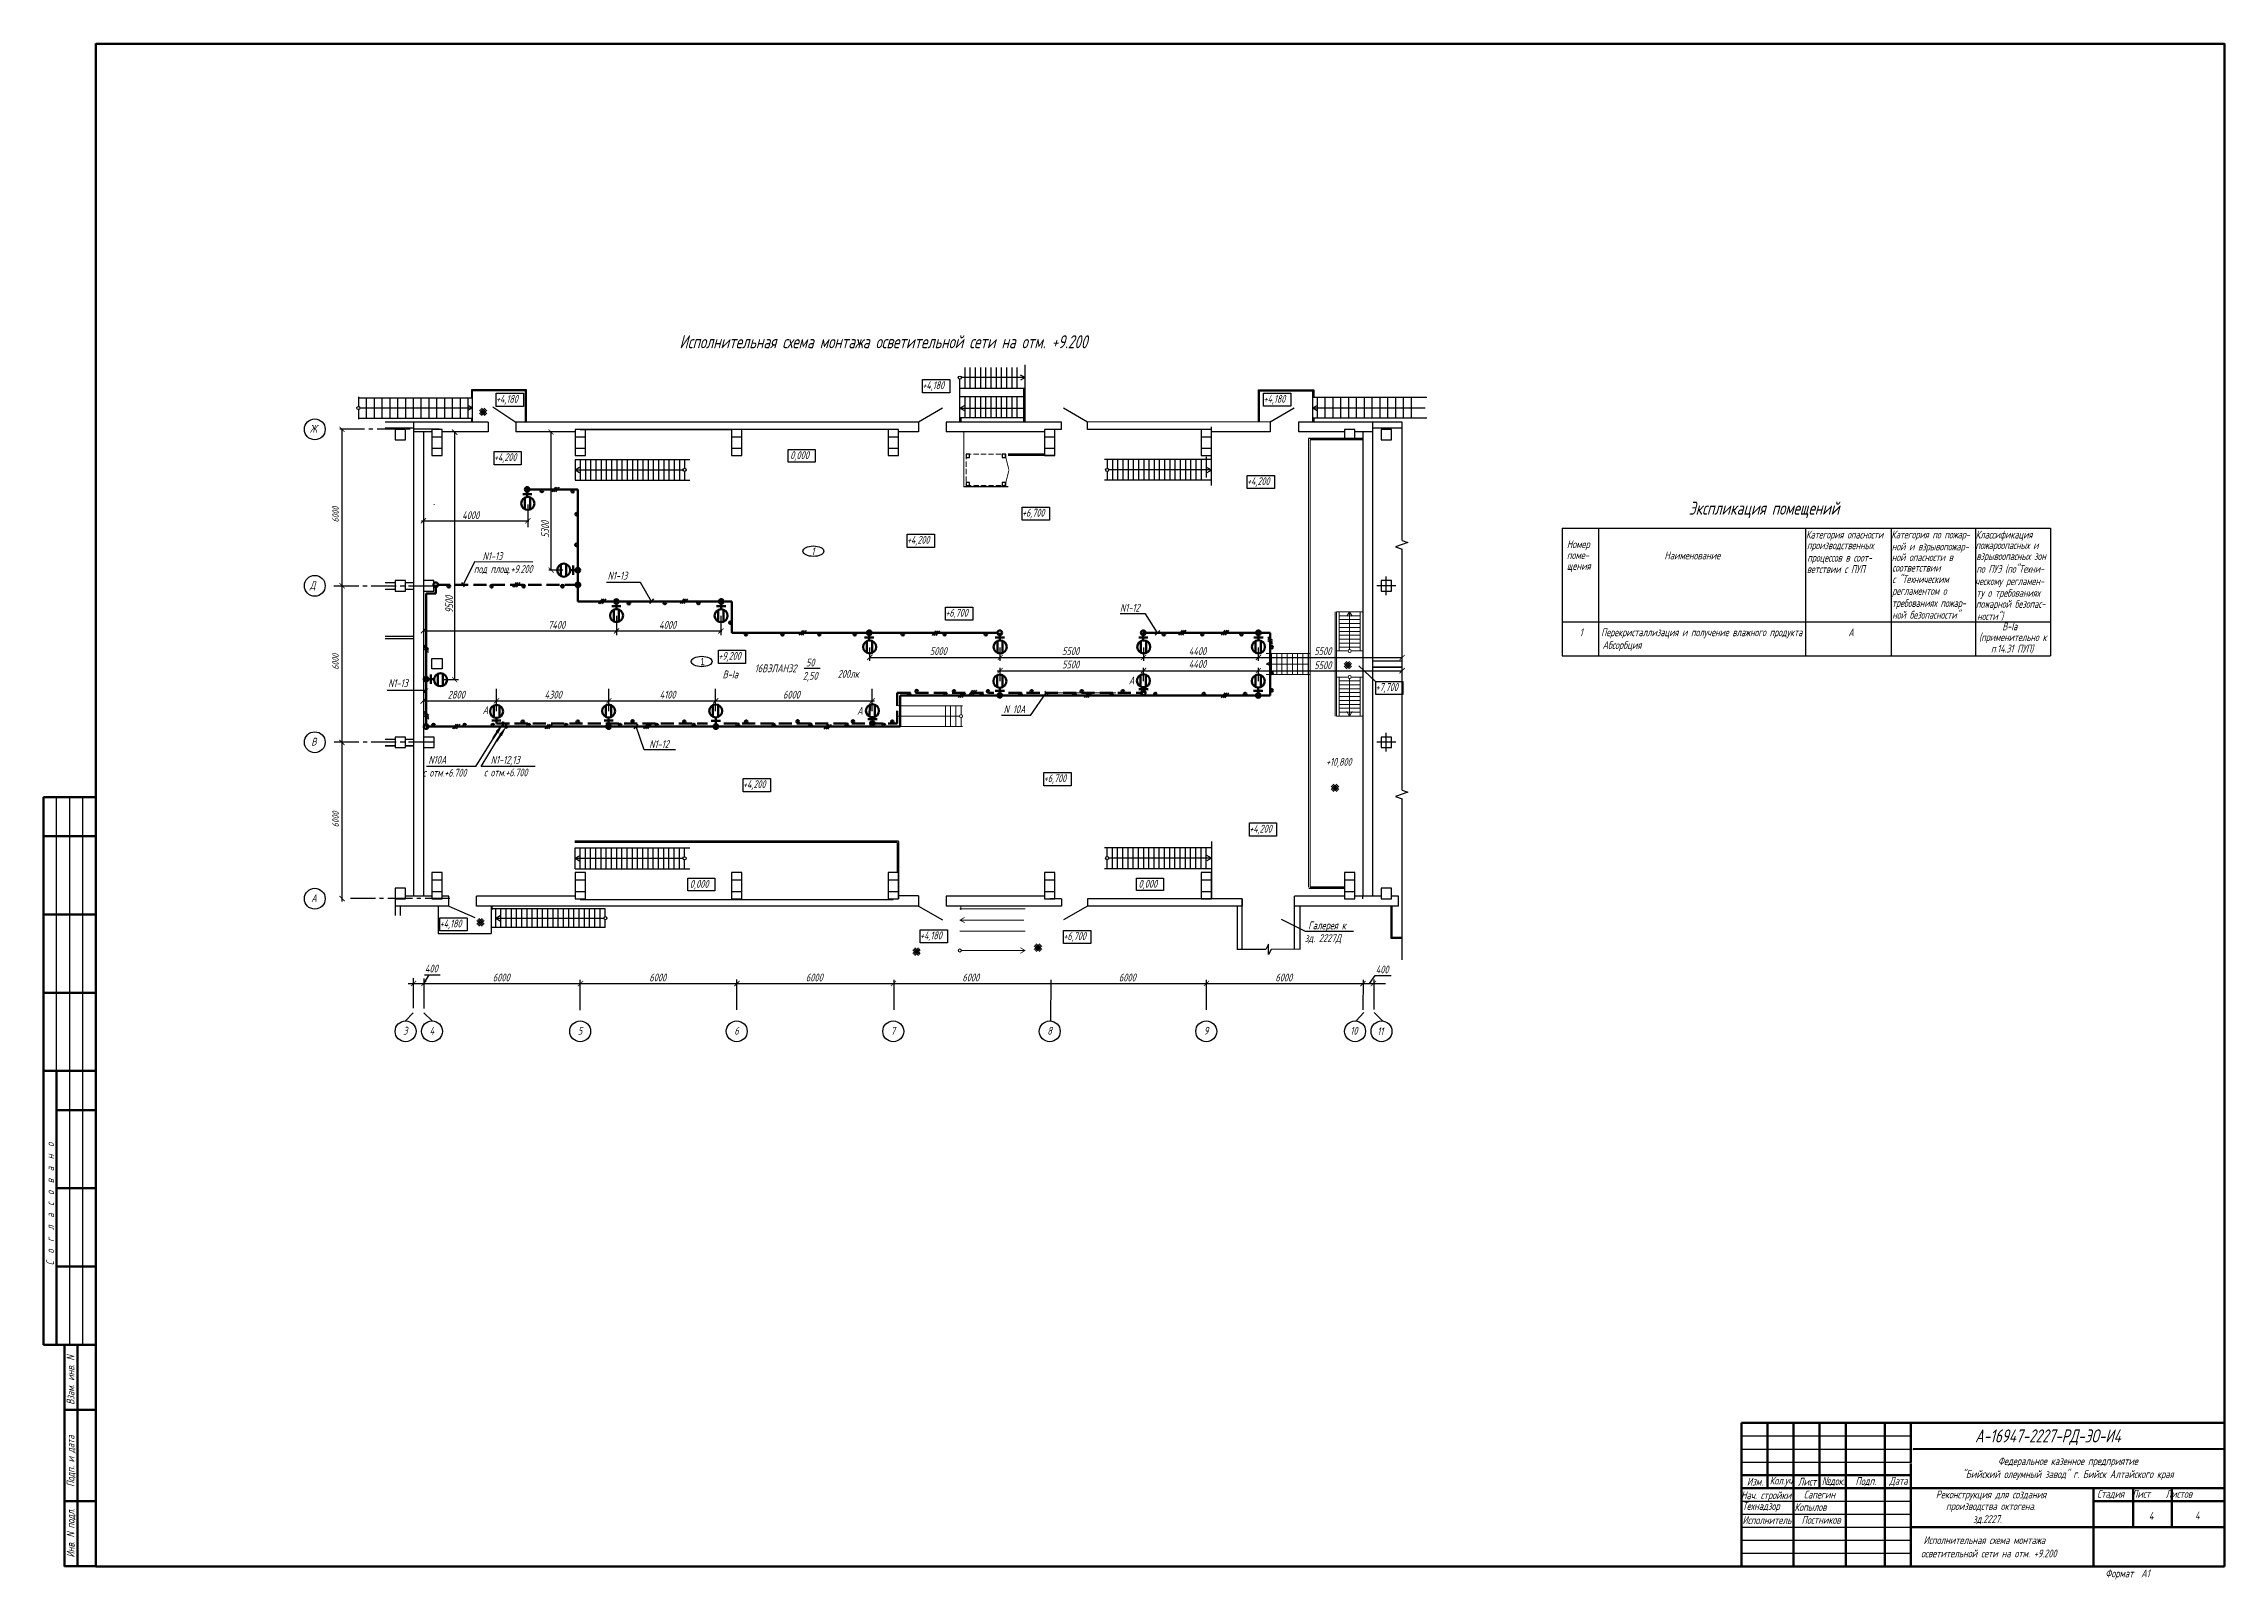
# Model space of a CAD drawing. Header units: inches. Extents: x -2146 to 222, y -883 to 3331.
# Drawn here: x -1548 to -712, y 1091 to 1680 of the extents above; entities that cross this region are included whole.
import ezdxf
from ezdxf.enums import TextEntityAlignment as Align

# ---------------------------------------------------------------- set-up
doc = ezdxf.new("R2010")
doc.units = ezdxf.units.IN
doc.header["$MEASUREMENT"] = 0
for name, pattern in [('AUSGEZOGEN', [0]), ('CENTER2', [28.575, 19.05, -3.175, 3.175, -3.175]), ('gost5', [7, 5, -2, 0]), ('HIDDEN', [9.525, 6.35, -3.175])]:
    doc.linetypes.add(name, pattern=pattern)
for name, color, linetype in [('1', 7, 'AUSGEZOGEN'), ('osnovnoy shtamp', 7, 'Continuous'), ('TX', 7, 'Continuous'), ('АР', 7, 'Continuous'), ('блок', 7, 'Continuous'), ('НОВЫЙ', 7, 'Continuous'), ('орудован', 7, 'Continuous'), ('Спецификации', 7, 'Continuous'), ('текст', 7, 'Continuous')]:
    doc.layers.add(name, color=color, linetype=linetype)
for name, color, linetype, lineweight in [('зд осн', 7, 'Continuous', 30), ('кабель', 1, 'Continuous', 60), ('лампа', 6, 'Continuous', 50), ('основной', 7, 'Continuous', 30), ('размеры', 82, 'Continuous', 25), ('стена', 7, 'Continuous', 18), ('строит', 7, 'Continuous', 30), ('Строительный', 7, 'Continuous', 25), ('Схема распред. сети', 9, 'Continuous', 25)]:
    doc.layers.add(name, color=color, linetype=linetype, lineweight=lineweight)
doc.styles.add('ROMANS', font='russ.shx', dxfattribs={"width": 0.8, "height": 2.8})
doc.styles.add('Simplex', font='simplex.shx', dxfattribs={"width": 0.7, "oblique": 15})
doc.linetypes.add('ограждение1', pattern='A,6.35,-2.54,[133,ltypeshp.shx,S=2.54,R=0,X=-2.54,Y=0],-2.54,25.4', length=36.83)

msp = doc.modelspace()

# ---------------------------------------------------------------- texts
at = {"color": 0, "lineweight": 20, "style": 'Simplex', "oblique": 15, "width": 0.7}
for s, p in [('Ж', (-1445.92, 1531.27)), ('Д', (-1445.92, 1471.27)), ('В', (-1445.4, 1411.27)), ('А', (-1445.41, 1351.27)), ('3', (-1410.18, 1300.4)), ('4', (-1400.06, 1300.4)), ('5', (-1343.23, 1300.4)), ('6', (-1283.23, 1300.4)), ('7', (-1223.23, 1300.4)), ('8', (-1163.23, 1300.4)), ('9', (-1103.23, 1300.4)), ('10', (-1047.11, 1300.4)), ('11', (-1036.78, 1300.2))]:
    msp.add_text(s, height=3, dxfattribs=at).set_placement(p)
at = {"lineweight": 20, "style": 'Simplex', "oblique": 15}
for s, width, p in [('под площ.+9.200', 0.6, (-1383.07, 1477.49)), ('N1-13', 0.7, (-1379.73, 1482.44)), ('N1-13', 0.7, (-1331.82, 1474.93)), ('N1-12', 0.7, (-1135.38, 1462.63)), ('N1-13', 0.7, (-1415.94, 1433.73)), ('N 10А', 0.7, (-1179.98, 1423.72)), ('N1-12', 0.7, (-1315.85, 1410.33)), ('N10А', 0.7, (-1400.53, 1404.31)), ('N1-12,13', 0.7, (-1376.62, 1404.31)), ('с отм.+6.700', 0.6, (-1402.65, 1399.37)), ('с отм.+6.700', 0.6, (-1379.23, 1399.48)), ('Реконструкция для создания', 0.7, (-822.62, 1122.58)), ('производства октогена.', 0.7, (-818.73, 1118.09)), ('Стадия  Лист    Листов', 0.7, (-760.79, 1122.8)), ('зд.2227.', 0.7, (-808.39, 1113.13)), ('4', 0.7, (-740.97, 1114.35)), ('4', 0.7, (-723.29, 1114.5))]:
    msp.add_text(s, height=3, dxfattribs=dict(at, width=width)).set_placement(p)
at = {"lineweight": 20, "style": 'Simplex', "oblique": 15, "width": 0.7}
for s, p in [('16ВЭЛАН32', (-1267.41, 1439.4)), ('2,50', (-1254.13, 1436.52)), ('50', (-1254.13, 1441.62))]:
    msp.add_text(s, height=3, dxfattribs=at).set_placement(p, align=Align.CENTER)
at = {"color": 0, "lineweight": 20, "ltscale": 0.02, "style": 'Simplex', "oblique": 15, "width": 0.7}
msp.add_text('С  о  г  л  а  с  о  в  а  н  о', height=3, rotation=90, dxfattribs=at).set_placement((-1544, 1211.97))
for s, p in [('Взам. инв. N', (-1536.2, 1167.91)), ('Подп. и дата', (-1536.2, 1136.85)), ('Инв. N подл.', (-1536.15, 1109.25))]:
    msp.add_text(s, height=3, rotation=90, dxfattribs=at).set_placement(p, align=Align.CENTER)
at = {"lineweight": 35, "style": 'Simplex', "oblique": 15, "width": 0.7}
msp.add_text('А-16947-2227-РД-ЭО-И4', height=5, dxfattribs=at).set_placement((-779.67, 1144.02), align=Align.CENTER)
at = {"color": 0, "lineweight": 20, "style": 'Simplex', "oblique": 15, "width": 0.7}
msp.add_text('Формат  А1', height=3, dxfattribs=at).set_placement((-749.15, 1092.3), align=Align.CENTER)
at = {"color": 0, "lineweight": 20, "char_height": 2.5, "attachment_point": 5, "rotation": 90, "style": 'Simplex'}
for insert in [(-1436.13, 1499.89), (-1436.13, 1443.43), (-1436.13, 1382.96)]:
    msp.add_mtext('6000', dxfattribs=dict(at, insert=insert))
at = {"layer": 'АР', "color": 0, "lineweight": 20, "style": 'Simplex', "oblique": 15, "width": 0.7}
msp.add_text('1', height=3, dxfattribs=at).set_placement((-1253.71, 1484.29))
at = {"layer": 'АР', "color": 0, "style": 'ROMANS', "width": 0.8}
msp.add_text('1', height=2.8, dxfattribs=at).set_placement((-1296.21, 1442.08))
at = {"layer": 'НОВЫЙ', "color": 0, "style": 'Simplex', "oblique": 15, "width": 0.6}
for s, p in [('ческому регламен-', (-807.54, 1472.84)), ('пожарной безопас-', (-807.24, 1464.08)), ('ту о требованиях ', (-807.06, 1468.32)), ('ности")', (-806.79, 1459.39))]:
    msp.add_text(s, height=3, dxfattribs=at).set_placement(p)
at = {"layer": 'орудован', "color": 0, "linetype": 'Continuous', "lineweight": 20, "style": 'Simplex', "oblique": 15}
for s, width, p in [('+4,180', 0.6, (-1211.16, 1547.97)), ('+4,180', 0.6, (-1374.58, 1542.71)), ('+4,180', 0.6, (-1080.38, 1542.75)), ('+4,200', 0.6, (-1375.37, 1520.36)), ('0,000', 0.7, (-1261.81, 1521.14)), ('+4,200', 0.6, (-1086.67, 1511.18)), ('+6,700', 0.6, (-1172.94, 1499.08)), ('+4,200', 0.6, (-1217.04, 1488.67)), ('+6,700', 0.6, (-1202.33, 1460.71)), ('+9,200', 0.6, (-1289.37, 1444.16)), ('+7,700', 0.6, (-1037.41, 1432.22)), ('+10,800', 0.6, (-1056.38, 1403.54)), ('+4,200', 0.6, (-1279.9, 1394.95)), ('+6,700', 0.6, (-1164.6, 1397.24)), ('+4,200', 0.6, (-1085.84, 1377.89)), ('0,000', 0.7, (-1300.3, 1356.71)), ('0,000', 0.7, (-1128.3, 1356.79)), ('+4,180', 0.6, (-1396.18, 1341.53)), ('+4,180', 0.6, (-1212.03, 1336.98)), ('+6,700', 0.6, (-1157.06, 1336.71))]:
    msp.add_text(s, height=3, dxfattribs=dict(at, width=width)).set_placement(p)
at = {"layer": 'размеры', "color": 0, "lineweight": 20, "style": 'Simplex', "oblique": 15, "width": 0.7}
for s, p in [('4000', (-1387.56, 1498.11)), ('7400', (-1354.64, 1456.04)), ('4000', (-1312.09, 1456.04)), ('5000', (-1208.29, 1446)), ('5500', (-1157.6, 1446)), ('4400', (-1109.02, 1446)), ('5500', (-1060.94, 1446)), ('5500', (-1157.6, 1440.87)), ('4400', (-1109.02, 1441.06)), ('5500', (-1060.94, 1440.58)), ('2800', (-1393.09, 1429.29)), ('4300', (-1355.99, 1429.29)), ('4100', (-1311.86, 1429.29)), ('6000', (-1264.58, 1429.29)), ('400', (-1401.86, 1324.24)), ('6000', (-1375.82, 1320.84)), ('6000', (-1315.82, 1320.84)), ('6000', (-1255.82, 1320.84)), ('6000', (-1195.82, 1320.84)), ('6000', (-1135.82, 1320.84)), ('6000', (-1075.82, 1320.84)), ('400', (-1037.36, 1323.93))]:
    msp.add_text(s, height=3, dxfattribs=at).set_placement(p)
for s, p in [('5300', (-1354.24, 1490.93)), ('9500', (-1391.02, 1462.09))]:
    msp.add_text(s, height=3, rotation=90, dxfattribs=at).set_placement(p)
at = {"layer": 'Спецификации', "color": 0, "linetype": 'Continuous', "lineweight": 35, "style": 'Simplex', "oblique": 15, "width": 0.7}
msp.add_text('Экспликация помещений', height=5, dxfattribs=at).set_placement((-917.31, 1499.82))
at = {"layer": 'Спецификации', "color": 0, "linetype": 'Continuous', "lineweight": 20, "style": 'Simplex', "oblique": 15}
for s, width, p in [('Номер', 0.7, (-964.08, 1487)), ('Категория опасности ', 0.6, (-872.39, 1490.68)), ('производственных', 0.6, (-872.04, 1486.58)), ('Категория по пожар-', 0.6, (-839.72, 1490.71)), ('ной и взрывопожар-', 0.6, (-839.51, 1486.11)), ('пожароопасных и', 0.6, (-807.42, 1486.63)), ('Классификация ', 0.6, (-807.36, 1490.68)), ('поме-', 0.7, (-964.08, 1482.83)), ('щения', 0.7, (-964.08, 1478.66)), ('Наименование', 0.7, (-926.7, 1482.66)), ('ветствии с ПУП', 0.6, (-872.06, 1477.47)), ('процессов в соот-', 0.6, (-871.92, 1481.82)), ('ной опасности в ', 0.6, (-839.51, 1482.02)), ('соответствии', 0.6, (-839.33, 1477.99)), ('по ПУЭ (по"Техни-', 0.6, (-807.07, 1477.54)), ('взрывоопасных зон ', 0.6, (-807.07, 1482.46)), ('с "Техническим', 0.6, (-839.29, 1473.59)), ('регламентом о', 0.6, (-839.36, 1469.07)), (' требованиях пожар-', 0.6, (-840.9, 1464.44)), ('ной безопасности"', 0.6, (-839.33, 1459.93)), ('1', 0.7, (-959.17, 1453.21)), ('Перекристаллизация и получение влажного продукта', 0.6, (-950.95, 1453.21)), ('А', 0.7, (-856.18, 1453.21)), ('(применительно к', 0.6, (-806.08, 1451.35)), ('В-Iа ', 0.6, (-797.14, 1455.49)), ('Абсорбция', 0.7, (-950.42, 1448.32)), ('п.14.31 ПУП)', 0.6, (-801.48, 1446.95))]:
    msp.add_text(s, height=3, dxfattribs=dict(at, width=width)).set_placement(p)
at = {"layer": 'строит', "lineweight": 35, "style": 'Simplex', "oblique": 15, "width": 0.7}
for s, height, p in [('Исполнительная схема монтажа осветительной сети на отм. +9.200 ', 5, (-1304.25, 1563.64)), ('Исполнительная схема монтажа ', 3, (-827.34, 1105.06)), ('осветительной сети на отм. +9.200 ', 3, (-828.3, 1099.94))]:
    msp.add_text(s, height=height, dxfattribs=at).set_placement(p)
at = {"layer": 'Строительный', "color": 0, "lineweight": 20, "style": 'Simplex', "oblique": 15, "width": 0.7}
for s, p in [(' зд. 2227Д', (-1066.05, 1335.94)), ('Галерея к', (-1063.25, 1340.82))]:
    msp.add_text(s, height=3, dxfattribs=at).set_placement(p)
at = {"layer": 'Схема распред. сети', "color": 0, "lineweight": 20, "style": 'Simplex', "oblique": 15, "width": 0.7}
msp.add_text('200лк', height=3, dxfattribs=at).set_placement((-1243.63, 1437.26))
at = {"layer": 'текст', "color": 0, "lineweight": 20, "style": 'Simplex', "oblique": 15, "width": 0.7}
msp.add_text('В-Iа', height=3, dxfattribs=at).set_placement((-1284.75, 1437.08), align=Align.CENTER)
at = {"layer": 'текст', "color": 3, "lineweight": 40, "style": 'Simplex', "oblique": 15, "width": 0.7}
for p in [(-1130.96, 1434.77), (-1378.67, 1423.39), (-1235.09, 1423.13)]:
    msp.add_text('А', height=3, dxfattribs=at).set_placement(p, align=Align.CENTER)
at = {"layer": 'текст', "lineweight": 20, "char_height": 3, "style": 'Simplex'}
for s, insert, width, attachment_point in [('Федеральное казенное предприятие\\P"Бийский олеумный завод" г. Бийск Алтайского края', (-771.97, 1133.97), 120, 5), ('Изм.', (-891.97, 1128.97), 10, 5), ('Кол.уч', (-881.97, 1128.97), 10, 5), ('Лист', (-871.97, 1128.97), 10, 5), ('{\\fArial|b0|i0|c204|p34;\\W0.7;№\\Fsimplex|c204;док.}', (-861.97, 1128.97), 10, 5), ('Подп.', (-849.47, 1128.97), 15, 5), ('{\\W0.7;Дата}', (-836.97, 1128.97), 10, 5), ('Технадзор', (-896.78, 1119.23), 18, 4), ('Копылов', (-876.78, 1119.23), 18, 4), ('Исполнитель', (-896.78, 1114.23), 19, 4), ('Постников', (-874.1, 1114.31), 18, 4)]:
    msp.add_mtext(s, dxfattribs=dict(at, insert=insert, width=width, attachment_point=attachment_point))
at = {"layer": 'текст', "lineweight": 20, "char_height": 3, "attachment_point": 4, "line_spacing_factor": 0.9, "style": 'Simplex'}
for s, insert, width in [('Нач. стройки', (-897.29, 1123.35), 25.2584), ('Сапегин', (-873.23, 1124.01), 18)]:
    msp.add_mtext(s, dxfattribs=dict(at, insert=insert, width=width))

# ---------------------------------------------------------------- blocks, each defined once
blk = doc.blocks.new('A$C22994256')
at = {"layer": 'TX', "color": 5, "linetype": 'ByBlock'}
for p, q in [((-1.93, 2.68), (-6.65, 0.95)), ((-6.65, 0.95), (-4.08, 0.07)), ((-4.08, 3.42), (-1.93, 2.68))]:
    blk.add_line(p, q, dxfattribs=at)
blk = doc.blocks.new('A$C4ED054CB')
at = {"layer": '1', "color": 3}
for p, q in [((0, 0), (1.2, 0)), ((0, -1.2), (0, 0)), ((1.2, 0), (1.2, -1.2)), ((1.2, -1.2), (0, -1.2))]:
    blk.add_line(p, q, dxfattribs=at)

# ---------------------------------------------------------------- hatches: boundary and pattern name
at = {"layer": 'кабель'}
for points in [[(-1372.31, 1419.75, 1), (-1371.53, 1419.75, 1)], [(-1371.53, 1419.75, 1), (-1372.31, 1419.75, 1)], [(-1371.05, 1418.53, 1), (-1370.27, 1418.53, 1)], [(-1370.27, 1418.53, 1), (-1371.05, 1418.53, 1)], [(-1371.04, 1418.5, 1), (-1370.26, 1418.5, 1)], [(-1370.26, 1418.5, 1), (-1371.04, 1418.5, 1)]]:
    msp.add_hatch(color=6, dxfattribs=at).paths.add_polyline_path(points)

# ---------------------------------------------------------------- linework, layer by layer
at = {"color": 0, "lineweight": 60}
for p, q in [((-1528.01, 1096.49), (-1528.01, 1680.49)), ((-1528.01, 1680.41), (-712.01, 1680.41)), ((-1528.01, 1096.49), (-1528.01, 1680.41)), ((-712.01, 1096.49), (-712.01, 1680.49)), ((-712.01, 1096.49), (-712.01, 1680.41)), ((-897.17, 1151.49), (-712.17, 1151.49)), ((-897.17, 1096.49), (-897.17, 1151.49)), ((-887.17, 1151.49), (-887.17, 1126.49)), ((-877.17, 1151.49), (-877.17, 1096.49)), ((-867.17, 1126.49), (-867.17, 1151.49)), ((-857.17, 1096.49), (-857.17, 1151.49)), ((-842.17, 1151.49), (-842.17, 1096.49)), ((-832.17, 1151.49), (-832.17, 1136.3)), ((-831.27, 1141.49), (-712.01, 1141.6)), ((-897.17, 1131.49), (-832.24, 1131.49)), ((-832.17, 1135.92), (-832.17, 1096.49)), ((-897.17, 1126.49), (-712.01, 1126.49)), ((-762.18, 1121.49), (-712.01, 1121.49)), ((-762.17, 1126.49), (-762.17, 1096.49)), ((-746.96, 1111.49), (-746.96, 1126.49)), ((-732.17, 1126.49), (-732.17, 1111.49)), ((-832.17, 1111.49), (-712.01, 1111.49)), ((-712.01, 1096.49), (-1528.01, 1096.49))]:
    msp.add_line(p, q, dxfattribs=at)
at = {"ltscale": 100}
for p, q in [((-1378.83, 1540.65), (-1380.93, 1538.56)), ((-1378.83, 1537.8), (-1380.93, 1539.89)), ((-1378.45, 1540.27), (-1380.55, 1538.18)), ((-1378.45, 1538.18), (-1380.55, 1540.27)), ((-1378.07, 1538.56), (-1380.17, 1540.65)), ((-1378.07, 1539.89), (-1380.17, 1537.8)), ((-1047.39, 1443.55), (-1049.49, 1441.45)), ((-1047.39, 1440.69), (-1049.49, 1442.79)), ((-1047.01, 1443.17), (-1049.11, 1441.07)), ((-1047.01, 1441.07), (-1049.11, 1443.17)), ((-1046.63, 1441.45), (-1048.72, 1443.55)), ((-1046.63, 1442.79), (-1048.72, 1440.69)), ((-1052.28, 1396.52), (-1054.37, 1394.43)), ((-1051.9, 1396.14), (-1053.99, 1394.04)), ((-1051.9, 1394.04), (-1053.99, 1396.14)), ((-1051.51, 1394.43), (-1053.61, 1396.52)), ((-1052.28, 1393.66), (-1054.37, 1395.76)), ((-1051.51, 1395.76), (-1053.61, 1393.66)), ((-1379.87, 1344.92), (-1381.97, 1342.82)), ((-1379.87, 1342.06), (-1381.97, 1344.16)), ((-1379.49, 1344.54), (-1381.59, 1342.44)), ((-1379.49, 1342.44), (-1381.59, 1344.54)), ((-1379.11, 1342.82), (-1381.2, 1344.92)), ((-1379.11, 1344.16), (-1381.2, 1342.06)), ((-1212.68, 1333.67), (-1214.78, 1331.57)), ((-1212.68, 1330.81), (-1214.78, 1332.91)), ((-1212.3, 1333.29), (-1214.4, 1331.19)), ((-1212.3, 1331.19), (-1214.4, 1333.29)), ((-1211.92, 1331.57), (-1214.02, 1333.67)), ((-1211.92, 1332.91), (-1214.02, 1330.81)), ((-1166.14, 1335.2), (-1168.24, 1333.1)), ((-1166.14, 1332.34), (-1168.24, 1334.43)), ((-1165.76, 1334.81), (-1167.86, 1332.72)), ((-1165.76, 1332.72), (-1167.86, 1334.81)), ((-1165.38, 1333.1), (-1167.48, 1335.2)), ((-1165.38, 1334.43), (-1167.48, 1332.34))]:
    msp.add_line(p, q, dxfattribs=at)
at = {"color": 0, "linetype": 'CENTER2', "ltscale": 0.5}
for p, q in [((-1396.37, 1532.67), (-1434.53, 1532.67)), ((-1398.61, 1472.43), (-1436.77, 1472.43)), ((-1398.57, 1412.61), (-1436.73, 1412.61)), ((-1392.26, 1352.62), (-1430.43, 1352.62))]:
    msp.add_line(p, q, dxfattribs=at)
at = {"color": 0, "lineweight": 25}
for p, q in [((-1433.6, 1472.4), (-1433.6, 1532.8)), ((-1433.6, 1412.6), (-1433.6, 1472.51)), ((-1399.19, 1440.7), (-1399.19, 1444.7)), ((-1399.19, 1444.7), (-1395.19, 1444.7)), ((-1395.19, 1440.7), (-1399.19, 1440.7)), ((-1395.19, 1444.7), (-1395.19, 1440.7)), ((-1433.6, 1351.47), (-1433.6, 1412.42))]:
    msp.add_line(p, q, dxfattribs=at)
at = {"color": 0}
for p, q in [((-1390.42, 1436.3), (-1390.42, 1531.48)), ((-1353.46, 1478.38), (-1353.47, 1531.83)), ((-1403.19, 1497.52), (-1362.05, 1497.52)), ((-1362.4, 1503.79), (-1362.4, 1495)), ((-1382.86, 1481.71), (-1387.15, 1472.95)), ((-1348.92, 1478.54), (-1354.39, 1478.54)), ((-1402.43, 1455.32), (-1287.96, 1455.32)), ((-1328.3, 1453.59), (-1328.3, 1461.08)), ((-1288.3, 1453.59), (-1288.3, 1461.08)), ((-1231.28, 1443.79), (-1231.28, 1448.9)), ((-1181.28, 1443.79), (-1181.28, 1448.9)), ((-1126.28, 1443.79), (-1126.28, 1448.9)), ((-1082.28, 1443.79), (-1082.28, 1448.9)), ((-1231.53, 1445.08), (-1076.39, 1445.08)), ((-1182.4, 1445.08), (-1027.26, 1445.08)), ((-1182.4, 1440), (-1027.26, 1440)), ((-1181.34, 1435.97), (-1181.34, 1441.09)), ((-1126.34, 1435.97), (-1126.34, 1441.09)), ((-1082.34, 1435.97), (-1082.34, 1441.09)), ((-1037.38, 1435.87), (-1043.8, 1441.85)), ((-1374.38, 1424.44), (-1374.38, 1433.09)), ((-1331.38, 1424.44), (-1331.38, 1433.09)), ((-1290.38, 1424.44), (-1290.38, 1433.09)), ((-1230.38, 1424.44), (-1230.38, 1433.09)), ((-1402.42, 1428.44), (-1229.48, 1428.44)), ((-897.17, 1151.49), (-887.17, 1151.49)), ((-897.17, 1151.49), (-877.17, 1151.49)), ((-897.17, 1146.49), (-832.24, 1146.49)), ((-857.17, 1151.49), (-842.17, 1151.49)), ((-857.17, 1151.49), (-842.17, 1151.49)), ((-842.17, 1151.49), (-832.17, 1151.49)), ((-842.17, 1151.49), (-832.17, 1151.49)), ((-842.17, 1151.49), (-832.17, 1151.49)), ((-832.17, 1151.49), (-822.17, 1151.49)), ((-712.17, 1151.49), (-762.17, 1151.49)), ((-712.17, 1151.49), (-762.17, 1151.49)), ((-712.17, 1151.49), (-762.17, 1151.49)), ((-712.17, 1151.49), (-762.17, 1151.49)), ((-712.01, 1151.49), (-762.17, 1151.49)), ((-762.17, 1151.49), (-762.17, 1151.49)), ((-762.17, 1151.49), (-762.17, 1151.49)), ((-887.17, 1131.49), (-867.17, 1131.49)), ((-887.17, 1131.49), (-887.17, 1131.49)), ((-897.17, 1121.49), (-832.24, 1121.49)), ((-747.17, 1121.49), (-732.17, 1121.49)), ((-747.17, 1121.49), (-732.17, 1121.49)), ((-897.17, 1116.49), (-832.24, 1116.49)), ((-897.17, 1106.49), (-832.05, 1106.49)), ((-897.17, 1096.49), (-897.17, 1101.49)), ((-897.17, 1096.49), (-897.17, 1101.49)), ((-897.17, 1101.49), (-832.05, 1101.49)), ((-762.17, 1096.49), (-762.17, 1096.49))]:
    msp.add_line(p, q, dxfattribs=at)
at = {"lineweight": 60}
for p, q in [((-1364.35, 1507.71), (-1360.81, 1507.71)), ((-1362.59, 1506.59), (-1362.58, 1509.5)), ((-1344.98, 1476.77), (-1344.98, 1480.31)), ((-1343.14, 1478.49), (-1346.13, 1478.49)), ((-1330.22, 1464.75), (-1326.68, 1464.75)), ((-1328.45, 1463.63), (-1328.45, 1466.52)), ((-1290, 1464.75), (-1286.46, 1464.75)), ((-1288.23, 1463.63), (-1288.23, 1466.53)), ((-1233.27, 1452.75), (-1229.73, 1452.75)), ((-1231.51, 1451.63), (-1231.51, 1454.54)), ((-1183.2, 1452.75), (-1179.66, 1452.75)), ((-1181.43, 1451.63), (-1181.43, 1454.52)), ((-1128.21, 1452.75), (-1124.67, 1452.75)), ((-1126.44, 1451.63), (-1126.44, 1454.53)), ((-1084.08, 1452.75), (-1080.54, 1452.75)), ((-1082.31, 1451.63), (-1082.31, 1454.54)), ((-1399.51, 1434.93), (-1399.51, 1438.47)), ((-1398.39, 1436.7), (-1401.38, 1436.7)), ((-1183.22, 1432.3), (-1179.68, 1432.3)), ((-1181.45, 1433.42), (-1181.45, 1430.52)), ((-1128.15, 1432.87), (-1124.61, 1432.87)), ((-1126.4, 1433.62), (-1126.4, 1431.56)), ((-1084.14, 1432.3), (-1080.6, 1432.3)), ((-1082.37, 1433.42), (-1082.37, 1430.51)), ((-1374.45, 1421.85), (-1374.45, 1419.8)), ((-1331.41, 1421.98), (-1331.41, 1418.56)), ((-1290.31, 1421.99), (-1290.31, 1418.55)), ((-1232.04, 1421.41), (-1228.51, 1421.41)), ((-1230.28, 1422.12), (-1230.28, 1419.8)), ((-1376.21, 1420.85), (-1372.68, 1420.85)), ((-1333.18, 1420.85), (-1329.64, 1420.85)), ((-1292.08, 1420.78), (-1288.54, 1420.78))]:
    msp.add_line(p, q, dxfattribs=at)
at = {"color": 6, "lineweight": 50}
for p, q in [((-1363.47, 1506.34), (-1363.47, 1501.9)), ((-1361.46, 1506.42), (-1361.46, 1501.82)), ((-1349.72, 1480.77), (-1349.72, 1476.33)), ((-1347.71, 1480.85), (-1347.71, 1476.25)), ((-1329.46, 1463.32), (-1329.46, 1458.88)), ((-1327.45, 1463.4), (-1327.45, 1458.8)), ((-1289.38, 1463.31), (-1289.38, 1458.86)), ((-1287.37, 1463.38), (-1287.37, 1458.79)), ((-1232.41, 1451.31), (-1232.42, 1446.86)), ((-1230.4, 1451.38), (-1230.4, 1446.79)), ((-1182.38, 1451.33), (-1182.39, 1446.88)), ((-1180.38, 1451.4), (-1180.38, 1446.81)), ((-1127.34, 1451.32), (-1127.34, 1446.88)), ((-1125.33, 1451.4), (-1125.33, 1446.8)), ((-1083.39, 1451.36), (-1083.39, 1446.92)), ((-1081.38, 1451.44), (-1081.38, 1446.84)), ((-1396.93, 1438.74), (-1396.93, 1434.29)), ((-1394.92, 1438.81), (-1394.92, 1434.22)), ((-1182.49, 1438.2), (-1182.49, 1433.75)), ((-1180.48, 1438.27), (-1180.48, 1433.68)), ((-1127.58, 1438.35), (-1127.58, 1433.91)), ((-1125.46, 1438.43), (-1125.46, 1433.83)), ((-1083.43, 1438.22), (-1083.43, 1433.77)), ((-1081.42, 1438.29), (-1081.42, 1433.7)), ((-1375.46, 1426.59), (-1375.46, 1422.14)), ((-1373.26, 1426.59), (-1373.26, 1422.13)), ((-1332.49, 1426.75), (-1332.49, 1422.3)), ((-1330.48, 1426.82), (-1330.48, 1422.22)), ((-1291.45, 1426.76), (-1291.45, 1422.32)), ((-1289.44, 1426.84), (-1289.44, 1422.24)), ((-1231.34, 1426.86), (-1231.35, 1422.41)), ((-1229.33, 1426.93), (-1229.33, 1422.34))]:
    msp.add_line(p, q, dxfattribs=at)
for p, q in [((-1360.47, 1481.55), (-1382.86, 1481.71)), ((-1314.86, 1466.28), (-1319.13, 1473.86)), ((-1121.01, 1454.56), (-1125.65, 1461.81)), ((-1169.74, 1422.85), (-1163.62, 1431.56)), ((-1169.74, 1422.84), (-1180.85, 1422.86)), ((-1382.31, 1403.27), (-1375.58, 1414.13)), ((-1380.33, 1403.27), (-1374.44, 1413)), ((-1317.73, 1409.61), (-1320.87, 1418.55)), ((-1382.28, 1403.24), (-1401.26, 1403.26)), ((-1382.28, 1403.24), (-1400.47, 1403.26)), ((-1359.58, 1403.24), (-1380.32, 1403.26)), ((-887.22, 1131.56), (-887.22, 1131.56)), ((-832.22, 1126.56), (-762.22, 1126.56)), ((-747.22, 1121.56), (-732.22, 1121.56)), ((-897.22, 1096.56), (-897.22, 1101.56))]:
    msp.add_line(p, q)
at = {"lineweight": 30}
for p, q in [((-1386.63, 1472.15), (-1387.66, 1473.76)), ((-1315.65, 1465.78), (-1314.05, 1467.61)), ((-1121.89, 1453.67), (-1120.14, 1455.38)), ((-1256.45, 1440.94), (-1250.32, 1440.94)), ((-1402.25, 1431.38), (-1400.66, 1433.21)), ((-1163.05, 1430.92), (-1164.18, 1432.2)), ((-1321.67, 1417.63), (-1320.07, 1419.46))]:
    msp.add_line(p, q, dxfattribs=at)
at = {"linetype": 'Continuous'}
for p, q in [((-1319.13, 1473.86), (-1332.27, 1473.84)), ((-1125.63, 1461.83), (-1135.35, 1461.8)), ((-1401.3, 1432.37), (-1416.29, 1432.36)), ((-1305.74, 1409.64), (-1317.73, 1409.61))]:
    msp.add_line(p, q, dxfattribs=at)
at = {"linetype": 'gost5', "lineweight": 60}
for p, q in [((-1220.74, 1431.56), (-1183.78, 1431.56)), ((-1220.74, 1431.56), (-1220.74, 1419.8)), ((-1178.17, 1431.56), (-1126.58, 1431.56)), ((-1374.44, 1419.8), (-1293.51, 1419.8)), ((-1287.22, 1419.8), (-1220.74, 1419.8))]:
    msp.add_line(p, q, dxfattribs=at)
at = {"color": 5, "lineweight": 9}
msp.add_line((-1162.51, 1431.46), (-1136.97, 1431.46), dxfattribs=at)
at = {"color": 0, "lineweight": 50}
msp.add_line((-1548.01, 1391.49), (-1548.01, 1181.49), dxfattribs=at)
at = {"color": 0, "lineweight": -3}
for p, q in [((-1543.01, 1286.49), (-1543.01, 1391.49)), ((-1528.01, 1181.49), (-1540.01, 1181.49)), ((-1528.01, 1181.49), (-1540.01, 1181.49)), ((-1528.01, 1181.49), (-1540.01, 1181.49)), ((-897.17, 1141.49), (-831.68, 1141.49)), ((-897.17, 1136.49), (-832.05, 1136.49)), ((-896.73, 1111.49), (-831.85, 1111.49))]:
    msp.add_line(p, q, dxfattribs=at)
at = {"ltscale": 0.2}
for p, q in [((-1220.34, 1374.56), (-1344.34, 1374.56)), ((-1220.84, 1374.06), (-1344.34, 1374.06))]:
    msp.add_line(p, q, dxfattribs=at)
at = {"ltscale": 3}
msp.add_line((-1220.8, 1374.04), (-1220.8, 1362.54), dxfattribs=at)
at = {"ltscale": 0.3}
msp.add_line((-1220.3, 1374.54), (-1220.3, 1352.54), dxfattribs=at)
at = {"color": 0, "ltscale": 100}
for p, q in [((-1220.3, 1362.54), (-1224.3, 1362.54)), ((-1224.3, 1362.54), (-1224.3, 1352.54)), ((-1224.3, 1359.72), (-1220.3, 1359.72)), ((-1224.3, 1355.37), (-1220.3, 1355.37)), ((-1220.3, 1352.54), (-1220.3, 1362.54)), ((-1224.3, 1352.54), (-1220.3, 1352.54)), ((-1212.6, 1353.64), (-1220.3, 1353.64)), ((-1212.6, 1353.64), (-1212.6, 1349.8)), ((-1164.3, 1353.54), (-1202, 1353.54)), ((-1202, 1353.54), (-1202, 1349.74))]:
    msp.add_line(p, q, dxfattribs=at)
at = {"color": 0, "lineweight": 20}
for p, q in [((-1171.76, 1348.63), (-1196.76, 1348.63)), ((-1196.36, 1348.31), (-1196.36, 1349.74)), ((-1196.76, 1344.36), (-1172.26, 1344.36)), ((-1171.76, 1340.09), (-1196.76, 1340.09))]:
    msp.add_line(p, q, dxfattribs=at)
at = {"color": 0, "lineweight": 20, "ltscale": 100}
msp.add_line((-1171.76, 1332.7), (-1196.16, 1332.7), dxfattribs=at)
at = {"color": 0, "lineweight": 50}
for centre in [(-1362.63, 1509.52), (-1397.7, 1472.93), (-1343.22, 1478.52), (-1343.19, 1472.93), (-1328.45, 1466.53), (-1288.24, 1466.55), (-1231.49, 1454.56), (-1181.46, 1454.56), (-1126.44, 1454.55), (-1082.31, 1454.55), (-1401.38, 1436.72), (-1181.46, 1430.54), (-1126.43, 1431.53), (-1082.37, 1430.51), (-1401.38, 1418.55), (-1331.42, 1418.56), (-1290.3, 1418.56), (-1230.28, 1419.8)]:
    msp.add_circle(centre, 0.891, dxfattribs=at)
at = {"layer": 'osnovnoy shtamp', "color": 0}
for p, q in [((-1171.76, 1552.39), (-1173.49, 1553.39)), ((-1171.76, 1552.39), (-1173.49, 1551.39)), ((-1344.3, 1517.04), (-1342.56, 1518.04)), ((-1344.3, 1517.04), (-1342.56, 1516.04)), ((-1409.25, 1305.68), (-1406.3, 1308.78)), ((-1399.07, 1305.68), (-1402.3, 1308.78)), ((-1044.9, 1305.74), (-1041.94, 1308.85)), ((-1034.72, 1305.74), (-1037.94, 1308.85))]:
    msp.add_line(p, q, dxfattribs=at)
at = {"layer": 'osnovnoy shtamp', "color": 0, "lineweight": 25}
for p, q in [((-1344.3, 1368.04), (-1342.56, 1369.04)), ((-1344.3, 1368.04), (-1342.56, 1367.04)), ((-1374.7, 1345.07), (-1372.97, 1346.07)), ((-1374.7, 1345.07), (-1372.97, 1344.07))]:
    msp.add_line(p, q, dxfattribs=at)
at = {"layer": 'osnovnoy shtamp', "color": 0, "lineweight": 20}
for p, q in [((-1196.76, 1344.36), (-1195.03, 1345.36)), ((-1196.76, 1344.36), (-1195.03, 1343.36)), ((-1171.76, 1332.7), (-1173.49, 1333.7)), ((-1171.76, 1332.7), (-1173.49, 1331.7))]:
    msp.add_line(p, q, dxfattribs=at)
at = {"layer": 'osnovnoy shtamp', "color": 0}
for centre, radius in [((-1196.76, 1552.39), 0.6), ((-1409.25, 1301.68), 4), ((-1399.12, 1301.68), 4), ((-1342.3, 1301.68), 4), ((-1282.3, 1301.68), 4), ((-1222.3, 1301.68), 4), ((-1162.3, 1301.68), 4), ((-1102.3, 1301.68), 4), ((-1045.25, 1301.68), 4), ((-1035.12, 1301.68), 4)]:
    msp.add_circle(centre, radius, dxfattribs=at)
at = {"layer": 'osnovnoy shtamp', "color": 0, "lineweight": 25}
for centre in [(-1302.3, 1368.04), (-1332.7, 1345.07)]:
    msp.add_circle(centre, 0.6, dxfattribs=at)
at = {"layer": 'osnovnoy shtamp', "color": 0, "lineweight": 20}
msp.add_circle((-1196.76, 1332.7), 0.6, dxfattribs=at)
at = {"layer": 'АР', "color": 0, "lineweight": 30}
msp.add_ellipse((-1252.9, 1485.82), major_axis=(-4, 0), ratio=0.5, dxfattribs=at)
at = {"layer": 'АР', "color": 0}
msp.add_ellipse((-1295.73, 1443.51), major_axis=(-4, 0), ratio=0.5, dxfattribs=at)
at = {"layer": 'блок', "color": 0, "lineweight": 30}
for p, q in [((-1351.8, 1510.35), (-1353.19, 1508.53)), ((-1351.1, 1510.35), (-1352.49, 1508.53)), ((-1350.36, 1510.35), (-1351.75, 1508.53)), ((-1366.89, 1473.82), (-1368.28, 1472.01)), ((-1366.19, 1473.82), (-1367.58, 1472.01)), ((-1365.45, 1473.82), (-1366.84, 1472.01)), ((-1333.93, 1467.49), (-1335.32, 1465.68)), ((-1333.22, 1467.49), (-1334.61, 1465.68)), ((-1332.48, 1467.49), (-1333.87, 1465.68)), ((-1302.61, 1467.56), (-1304, 1465.74)), ((-1301.91, 1467.56), (-1303.3, 1465.74)), ((-1301.17, 1467.56), (-1302.56, 1465.74)), ((-1257.09, 1455.46), (-1258.48, 1453.65)), ((-1256.39, 1455.46), (-1257.78, 1453.65)), ((-1255.65, 1455.46), (-1257.04, 1453.65)), ((-1206.04, 1455.31), (-1207.43, 1453.49)), ((-1205.34, 1455.31), (-1206.73, 1453.49)), ((-1204.6, 1455.31), (-1205.99, 1453.49)), ((-1111.52, 1455.47), (-1112.91, 1453.65)), ((-1110.82, 1455.47), (-1112.21, 1453.65)), ((-1110.08, 1455.47), (-1111.47, 1453.65)), ((-1095.16, 1455.47), (-1096.55, 1453.65)), ((-1094.46, 1455.47), (-1095.85, 1453.65)), ((-1093.72, 1455.47), (-1095.11, 1453.65)), ((-1402.27, 1448.52), (-1400.45, 1447.13)), ((-1402.24, 1449.94), (-1400.43, 1448.56)), ((-1402.24, 1449.21), (-1400.43, 1447.82)), ((-1078.7, 1451.62), (-1076.88, 1450.23)), ((-1078.67, 1453.04), (-1076.86, 1451.65)), ((-1078.67, 1452.31), (-1076.86, 1450.92)), ((-1196.06, 1431.48), (-1197.45, 1429.67)), ((-1195.35, 1431.48), (-1196.74, 1429.67)), ((-1194.62, 1431.48), (-1196.01, 1429.67)), ((-1191.88, 1432.5), (-1193.27, 1430.69)), ((-1191.17, 1432.5), (-1192.56, 1430.69)), ((-1190.43, 1432.5), (-1191.82, 1430.69)), ((-1147.72, 1431.49), (-1149.11, 1429.67)), ((-1147.01, 1431.49), (-1148.4, 1429.67)), ((-1146.28, 1431.49), (-1147.67, 1429.67)), ((-1095.2, 1431.45), (-1096.59, 1429.64)), ((-1094.5, 1431.45), (-1095.88, 1429.64)), ((-1093.76, 1431.45), (-1095.15, 1429.64)), ((-1402.19, 1422.87), (-1400.38, 1421.48)), ((-1402.17, 1424.29), (-1400.35, 1422.9)), ((-1402.17, 1423.56), (-1400.35, 1422.17)), ((-1389.9, 1419.5), (-1391.29, 1417.69)), ((-1389.2, 1419.5), (-1390.59, 1417.69)), ((-1388.46, 1419.5), (-1389.85, 1417.69)), ((-1354.53, 1419.54), (-1355.92, 1417.72)), ((-1353.83, 1419.54), (-1355.22, 1417.72)), ((-1353.09, 1419.54), (-1354.48, 1417.72)), ((-1316.6, 1419.55), (-1317.99, 1417.74)), ((-1315.9, 1419.55), (-1317.29, 1417.74)), ((-1315.16, 1419.55), (-1316.55, 1417.74)), ((-1247.51, 1419.39), (-1248.9, 1417.57)), ((-1246.81, 1419.39), (-1248.2, 1417.57)), ((-1246.07, 1419.39), (-1247.46, 1417.57))]:
    msp.add_line(p, q, dxfattribs=at)
at = {"layer": 'зд осн', "color": 0, "lineweight": 53, "ltscale": 0.02}
for p, q in [((-1528.01, 1391.49), (-1548.01, 1391.49)), ((-1528.01, 1376.49), (-1548.01, 1376.49)), ((-1528.01, 1346.49), (-1548.01, 1346.49)), ((-1528.01, 1316.49), (-1548.01, 1316.49)), ((-1528.01, 1286.49), (-1548.01, 1286.49)), ((-1543.01, 1181.49), (-1543.01, 1286.49)), ((-1528.01, 1271.49), (-1543.01, 1271.49)), ((-1528.01, 1241.49), (-1543.01, 1241.49)), ((-1528.01, 1211.49), (-1543.01, 1211.49)), ((-1528.01, 1181.49), (-1548.01, 1181.49))]:
    msp.add_line(p, q, dxfattribs=at)
at = {"layer": 'зд осн', "color": 0, "lineweight": -3, "ltscale": 0.02}
for p, q in [((-1538.01, 1181.49), (-1538.01, 1391.49)), ((-1533.01, 1181.49), (-1533.01, 1391.49))]:
    msp.add_line(p, q, dxfattribs=at)
at = {"layer": 'кабель', "color": 0, "ltscale": 0.2}
for p, q in [((-1362.87, 1509.5), (-1343.2, 1509.51)), ((-1343.19, 1466.54), (-1343.19, 1509.49)), ((-1343.21, 1466.54), (-1284.18, 1466.54)), ((-1284.17, 1454.56), (-1284.17, 1466.56)), ((-1284.21, 1454.54), (-1182.25, 1454.54)), ((-1126.61, 1454.54), (-1077.8, 1454.54)), ((-1219.65, 1430.51), (-1077.77, 1430.51)), ((-1401.38, 1418.55), (-1219.65, 1418.55))]:
    msp.add_line(p, q, dxfattribs=at)
at = {"layer": 'кабель', "color": 0}
for p, q in [((-1397.69, 1472.94), (-1397.69, 1469.65)), ((-1397.69, 1469.65), (-1401.38, 1469.65)), ((-1401.38, 1469.65), (-1401.38, 1418.55)), ((-1077.8, 1430.51), (-1077.8, 1454.54)), ((-1219.65, 1430.51), (-1219.65, 1418.55))]:
    msp.add_line(p, q, dxfattribs=at)
at = {"layer": 'кабель', "color": 0, "linetype": 'gost5'}
msp.add_line((-1343.2, 1472.94), (-1397.68, 1472.94), dxfattribs=at)
at = {"layer": 'кабель', "color": 1}
for centre in [(-1357.02, 1509), (-1345.18, 1508.86), (-1343.66, 1500.05), (-1343.7, 1488.24), (-1392.7, 1472.38), (-1376.25, 1472.38), (-1363.98, 1472.38), (-1349.1, 1472.38), (-1323.64, 1465.9), (-1309.86, 1465.98), (-1296.96, 1465.94), (-1284.74, 1458.38), (-1278.75, 1453.94), (-1264.76, 1453.98), (-1250.64, 1453.98), (-1237.02, 1453.94), (-1218.65, 1454.03), (-1202.58, 1454.03), (-1186.8, 1454.03), (-1118.56, 1454.03), (-1103.84, 1454.03), (-1088.77, 1454.03), (-1077.26, 1449.03), (-1077.26, 1439.17), (-1216.21, 1431.07), (-1213.34, 1432.11), (-1202.24, 1431.04), (-1199, 1432.09), (-1188.42, 1431.07), (-1186, 1432.09), (-1173.54, 1431.08), (-1169.22, 1432.09), (-1152.84, 1431.07), (-1150.04, 1432.09), (-1138.56, 1431.07), (-1134.27, 1432.09), (-1121.81, 1431.07), (-1103.23, 1431.07), (-1087.42, 1431.07), (-1077.21, 1432.45), (-1398.54, 1419.08), (-1386.62, 1419.08), (-1375.78, 1419.08), (-1364.33, 1420.37), (-1362.02, 1419.08), (-1347.67, 1419.08), (-1343.24, 1420.37), (-1326.97, 1419.16), (-1322.21, 1420.59), (-1312.91, 1419.14), (-1302.4, 1420.45), (-1298.73, 1419.19), (-1281.91, 1419.2), (-1278.66, 1420.47), (-1268.07, 1419.17), (-1258.95, 1420.53), (-1254, 1419.22), (-1240.09, 1419.21), (-1237.73, 1420.49), (-1225.88, 1419.08), (-1222.67, 1420.45)]:
    msp.add_circle(centre, 0.5, dxfattribs=at)
at = {"layer": 'кабель', "color": 6}
for centre in [(-1371.92, 1419.75), (-1371.92, 1419.75), (-1370.66, 1418.53), (-1370.66, 1418.53), (-1370.65, 1418.5), (-1370.65, 1418.5)]:
    msp.add_circle(centre, 0.39, dxfattribs=at)
at = {"layer": 'лампа', "color": 6}
for p, q in [((-1373.13, 1417.91), (-1375.68, 1414.06)), ((-1371.81, 1416.82), (-1374.36, 1412.97))]:
    msp.add_line(p, q, dxfattribs=at)
for centre in [(-1362.39, 1504.12), (-1348.64, 1478.55), (-1328.38, 1461.1), (-1288.3, 1461.08), (-1231.34, 1449.08), (-1181.31, 1449.1), (-1126.26, 1449.1), (-1082.31, 1449.14), (-1395.85, 1436.52), (-1181.41, 1435.97), (-1126.39, 1436.13), (-1082.35, 1436), (-1374.38, 1424.36), (-1331.41, 1424.52), (-1290.37, 1424.54), (-1230.27, 1424.63)]:
    msp.add_circle(centre, 2.5, dxfattribs=at)
for points in [[(-1374.72, 1416.72), (-1372.03, 1419.61), (-1373.64, 1416)], [(-1373.4, 1415.63), (-1370.71, 1418.53), (-1372.32, 1414.91)]]:
    msp.add_solid(points, dxfattribs=at)
at = {"layer": 'НОВЫЙ', "color": 0}
for points in [[(-1211.1, 1551.65), (-1200.67, 1551.65), (-1200.67, 1546.6), (-1211.1, 1546.6)], [(-1374.51, 1546.39), (-1364.09, 1546.39), (-1364.09, 1541.33), (-1374.51, 1541.33)], [(-1080.31, 1546.43), (-1069.89, 1546.43), (-1069.89, 1541.38), (-1080.31, 1541.38)], [(-1375.31, 1524.04), (-1364.88, 1524.04), (-1364.88, 1518.99), (-1375.31, 1518.99)], [(-1262.54, 1524.81), (-1252.24, 1524.81), (-1252.24, 1519.98), (-1262.54, 1519.98)], [(-1086.61, 1514.87), (-1076.19, 1514.87), (-1076.19, 1509.81), (-1086.61, 1509.81)], [(-1172.88, 1502.76), (-1162.45, 1502.76), (-1162.45, 1497.71), (-1172.88, 1497.71)], [(-1216.98, 1492.35), (-1206.55, 1492.35), (-1206.55, 1487.3), (-1216.98, 1487.3)], [(-1202.26, 1464.39), (-1191.84, 1464.39), (-1191.84, 1459.34), (-1202.26, 1459.34)], [(-1289.31, 1447.84), (-1278.88, 1447.84), (-1278.88, 1442.78), (-1289.31, 1442.78)], [(-1037.34, 1435.91), (-1026.92, 1435.91), (-1026.92, 1430.85), (-1037.34, 1430.85)], [(-1279.83, 1398.64), (-1269.41, 1398.64), (-1269.41, 1393.58), (-1279.83, 1393.58)], [(-1164.53, 1400.92), (-1154.11, 1400.92), (-1154.11, 1395.87), (-1164.53, 1395.87)], [(-1085.77, 1381.58), (-1075.35, 1381.58), (-1075.35, 1376.52), (-1085.77, 1376.52)], [(-1301.04, 1360.38), (-1290.74, 1360.38), (-1290.74, 1355.55), (-1301.04, 1355.55)], [(-1129.03, 1360.47), (-1118.73, 1360.47), (-1118.73, 1355.64), (-1129.03, 1355.64)], [(-1396.12, 1345.21), (-1385.69, 1345.21), (-1385.69, 1340.16), (-1396.12, 1340.16)], [(-1211.97, 1340.66), (-1201.55, 1340.66), (-1201.55, 1335.61), (-1211.97, 1335.61)], [(-1157, 1340.39), (-1146.57, 1340.39), (-1146.57, 1335.34), (-1157, 1335.34)]]:
    msp.add_lwpolyline(points, close=True, dxfattribs=at)
at = {"layer": 'основной', "color": 0, "lineweight": 25, "ltscale": 100}
for p, q in [((-1171.76, 1552.39), (-1196.16, 1552.39)), ((-1344.3, 1521.04), (-1344.3, 1513.04)), ((-1342.3, 1521.04), (-1342.3, 1513.04)), ((-1344.3, 1372.04), (-1300.3, 1372.04)), ((-1344.3, 1364.04), (-1344.3, 1372.04)), ((-1342.3, 1364.04), (-1342.3, 1372.04)), ((-1340.3, 1364.04), (-1340.3, 1372.04)), ((-1338.3, 1364.04), (-1338.3, 1372.04)), ((-1336.3, 1364.04), (-1336.3, 1372.04)), ((-1334.3, 1364.04), (-1334.3, 1372.04)), ((-1332.3, 1364.04), (-1332.3, 1372.04)), ((-1330.3, 1364.04), (-1330.3, 1372.04)), ((-1328.3, 1364.04), (-1328.3, 1372.04)), ((-1326.3, 1364.04), (-1326.3, 1372.04)), ((-1324.3, 1364.04), (-1324.3, 1372.04)), ((-1322.3, 1364.04), (-1322.3, 1372.04)), ((-1320.3, 1364.04), (-1320.3, 1372.04)), ((-1318.3, 1364.04), (-1318.3, 1372.04)), ((-1316.3, 1364.04), (-1316.3, 1372.04)), ((-1314.3, 1364.04), (-1314.3, 1372.04)), ((-1312.3, 1364.04), (-1312.3, 1372.04)), ((-1310.3, 1364.04), (-1310.3, 1372.04)), ((-1308.3, 1364.04), (-1308.3, 1372.04)), ((-1306.3, 1364.04), (-1306.3, 1372.04)), ((-1304.3, 1364.04), (-1304.3, 1372.04)), ((-1302.3, 1368.64), (-1302.3, 1372.04)), ((-1344.3, 1368.04), (-1302.9, 1368.04)), ((-1344.3, 1364.04), (-1300.3, 1364.04)), ((-1302.3, 1364.04), (-1302.3, 1367.44)), ((-1140.3, 1364.04), (-1140.3, 1367.53)), ((-1409.3, 1356.54), (-1413.3, 1356.54)), ((-1413.3, 1356.54), (-1413.3, 1352.54)), ((-1409.3, 1352.54), (-1409.3, 1356.54)), ((-1395.2, 1362.54), (-1399.2, 1362.54)), ((-1399.2, 1362.54), (-1399.2, 1352.54)), ((-1399.2, 1359.72), (-1395.2, 1359.72)), ((-1399.2, 1355.37), (-1395.2, 1355.37)), ((-1395.2, 1352.54), (-1395.2, 1362.54)), ((-1340.3, 1362.54), (-1344.3, 1362.54)), ((-1344.3, 1362.54), (-1344.3, 1352.54)), ((-1344.3, 1359.72), (-1340.3, 1359.72)), ((-1344.3, 1355.37), (-1340.3, 1355.37)), ((-1340.3, 1352.54), (-1340.3, 1362.54)), ((-1280.3, 1362.54), (-1284.3, 1362.54)), ((-1284.3, 1362.54), (-1284.3, 1352.54)), ((-1284.3, 1359.72), (-1280.3, 1359.72)), ((-1284.3, 1355.37), (-1280.3, 1355.37)), ((-1280.3, 1352.54), (-1280.3, 1362.54)), ((-1160.3, 1362.54), (-1164.3, 1362.54)), ((-1164.3, 1359.72), (-1160.3, 1359.72)), ((-1100.3, 1352.54), (-1100.3, 1362.54)), ((-1045.3, 1362.54), (-1049.3, 1362.54)), ((-1049.3, 1362.54), (-1049.3, 1352.54)), ((-1049.3, 1359.72), (-1045.3, 1359.72)), ((-1049.3, 1355.37), (-1045.3, 1355.37)), ((-1045.3, 1352.54), (-1045.3, 1362.54)), ((-1035.3, 1356.54), (-1035.3, 1352.54)), ((-1413.3, 1352.54), (-1409.3, 1352.54)), ((-1413.3, 1352.54), (-1413.3, 1346.12)), ((-1392.65, 1349.74), (-1413.3, 1349.74)), ((-1411.3, 1349.74), (-1411.3, 1346.12)), ((-1399.2, 1353.54), (-1409.3, 1353.54)), ((-1399.2, 1352.54), (-1395.2, 1352.54)), ((-1392.65, 1353.54), (-1395.2, 1353.54)), ((-1392.65, 1349.74), (-1392.65, 1353.54)), ((-1344.3, 1353.54), (-1382.05, 1353.54)), ((-1382.05, 1349.74), (-1382.05, 1353.54)), ((-1212.6, 1349.74), (-1382.05, 1349.74)), ((-1344.3, 1352.54), (-1340.3, 1352.54)), ((-1222.3, 1352.14), (-1342.3, 1352.14)), ((-1284.3, 1352.54), (-1280.3, 1352.54)), ((-1147.8, 1352.54), (-1147.8, 1349.74)), ((-1049.3, 1352.54), (-1045.3, 1352.54)), ((-1042.3, 1352.54), (-1042.3, 1353.54)), ((-1374.7, 1345.07), (-1333.3, 1345.07))]:
    msp.add_line(p, q, dxfattribs=at)
at = {"layer": 'основной', "color": 0, "lineweight": 25}
for p, q in [((-1344.3, 1532.54), (-1344.3, 1522.54)), ((-1280.3, 1532.54), (-1284.3, 1532.54)), ((-1284.3, 1532.54), (-1284.3, 1522.54)), ((-1280.3, 1522.54), (-1280.3, 1532.54)), ((-1284.3, 1529.72), (-1280.3, 1529.72)), ((-1284.3, 1525.37), (-1280.3, 1525.37)), ((-1284.3, 1522.54), (-1280.3, 1522.54)), ((-1396.8, 1349.74), (-1396.8, 1339.19)), ((-1376.41, 1349.74), (-1376.41, 1339.19)), ((-1376.01, 1348.31), (-1376.01, 1349.74)), ((-1332.7, 1348.61), (-1376.01, 1348.61)), ((-1374.7, 1341.53), (-1374.7, 1348.61)), ((-1372.7, 1341.53), (-1372.7, 1348.61)), ((-1370.7, 1341.53), (-1370.7, 1348.61)), ((-1368.7, 1341.53), (-1368.7, 1348.61)), ((-1366.7, 1341.53), (-1366.7, 1348.61)), ((-1364.7, 1341.53), (-1364.7, 1348.61)), ((-1362.7, 1341.53), (-1362.7, 1348.61)), ((-1360.7, 1341.53), (-1360.7, 1348.61)), ((-1358.7, 1341.53), (-1358.7, 1348.61)), ((-1356.7, 1341.53), (-1356.7, 1348.61)), ((-1354.7, 1341.53), (-1354.7, 1348.61)), ((-1352.7, 1341.53), (-1352.7, 1348.61)), ((-1350.7, 1341.53), (-1350.7, 1348.61)), ((-1348.7, 1341.53), (-1348.7, 1348.61)), ((-1346.7, 1341.53), (-1346.7, 1348.61)), ((-1344.7, 1341.53), (-1344.7, 1348.61)), ((-1342.7, 1341.53), (-1342.7, 1348.61)), ((-1340.7, 1341.53), (-1340.7, 1348.61)), ((-1338.7, 1341.53), (-1338.7, 1348.61)), ((-1336.7, 1341.53), (-1336.7, 1348.61)), ((-1334.7, 1341.53), (-1334.7, 1348.61)), ((-1332.7, 1345.67), (-1332.7, 1348.61)), ((-1396.8, 1339.19), (-1376.41, 1339.19)), ((-1332.7, 1341.53), (-1376.01, 1341.53)), ((-1332.7, 1341.53), (-1332.7, 1344.47))]:
    msp.add_line(p, q, dxfattribs=at)
at = {"layer": 'основной', "color": 0}
for centre in [(-1444.06, 1532.54), (-1444.06, 1472.54), (-1444.06, 1412.54), (-1444.06, 1352.54)]:
    msp.add_circle(centre, 4, dxfattribs=at)
at = {"layer": 'размеры', "color": 0}
for p, q in [((-1203.42, 1540.64), (-1212.59, 1535.34)), ((-1398.4, 1474.54), (-1402.4, 1474.54)), ((-1402.4, 1474.54), (-1402.4, 1470.54)), ((-1398.4, 1470.54), (-1398.4, 1474.54)), ((-1402.4, 1470.54), (-1398.4, 1470.54)), ((-1398.35, 1414.52), (-1402.35, 1414.52)), ((-1398.35, 1410.52), (-1398.35, 1414.52)), ((-1402.35, 1410.52), (-1398.35, 1410.52)), ((-1392.65, 1349.74), (-1382.66, 1345.33)), ((-1212.6, 1349.74), (-1203.42, 1344.44)), ((-1147.8, 1349.74), (-1156.98, 1344.44)), ((-1406.37, 1322.12), (-1406.4, 1310.58)), ((-1402.54, 1319.69), (-1400.32, 1323.09)), ((-1402.28, 1321.97), (-1402.3, 1310.43)), ((-1402.02, 1323.41), (-1395.93, 1323.41)), ((-1342.4, 1321.39), (-1342.42, 1309.85)), ((-1282.41, 1321.52), (-1282.43, 1309.98)), ((-1222.07, 1321.42), (-1222.09, 1309.88)), ((-1161.95, 1321.43), (-1162.03, 1305.86)), ((-1102.29, 1321.43), (-1102.32, 1309.89)), ((-1042.22, 1321.43), (-1042.25, 1309.89)), ((-1039.75, 1319.99), (-1037.5, 1323.09)), ((-1038.02, 1321.54), (-1038.05, 1310)), ((-1037.52, 1323.09), (-1031.43, 1323.09)), ((-1408.23, 1320.01), (-1400.23, 1320.01)), ((-1404.23, 1320.01), (-1340.23, 1320.01)), ((-1344.23, 1320.01), (-1280.23, 1320.01)), ((-1284.23, 1320.01), (-1220.23, 1320.01)), ((-1224.23, 1320.01), (-1160.23, 1320.01)), ((-1164.23, 1320.01), (-1100.23, 1320.01)), ((-1104.23, 1320.01), (-1040.23, 1320.01)), ((-1044.23, 1320.01), (-1036.23, 1320.01)), ((-1040.23, 1320.01), (-1033.59, 1320.01))]:
    msp.add_line(p, q, dxfattribs=at)
at = {"layer": 'размеры', "color": 0, "const_width": 0.3}
for points in [[(-1434.61, 1533.56), (-1432.61, 1531.56)], [(-1391.42, 1532.47), (-1389.42, 1530.47)], [(-1354.47, 1532.54), (-1352.47, 1530.54)], [(-1403.39, 1496.51), (-1401.39, 1498.51)], [(-1401.39, 1498.51), (-1403.39, 1496.51)], [(-1363.38, 1496.51), (-1361.38, 1498.51)], [(-1361.38, 1498.51), (-1363.38, 1496.51)], [(-1434.6, 1473.55), (-1432.6, 1471.55)], [(-1354.46, 1479.54), (-1352.46, 1477.54)], [(-1403.39, 1454.33), (-1401.39, 1456.33)], [(-1401.39, 1456.33), (-1403.39, 1454.33)], [(-1329.37, 1454.22), (-1327.37, 1456.22)], [(-1327.37, 1456.22), (-1329.37, 1454.22)], [(-1289.37, 1454.22), (-1287.37, 1456.22)], [(-1287.37, 1456.22), (-1289.37, 1454.22)], [(-1232.28, 1444.1), (-1230.28, 1446.1)], [(-1230.28, 1446.1), (-1232.28, 1444.1)], [(-1182.34, 1439.01), (-1180.34, 1441.01)], [(-1180.34, 1441.01), (-1182.34, 1439.01)], [(-1182.28, 1444.1), (-1180.28, 1446.1)], [(-1180.28, 1446.1), (-1182.28, 1444.1)], [(-1127.34, 1439.01), (-1125.34, 1441.01)], [(-1125.34, 1441.01), (-1127.34, 1439.01)], [(-1127.28, 1444.1), (-1125.28, 1446.1)], [(-1125.28, 1446.1), (-1127.28, 1444.1)], [(-1083.34, 1439.01), (-1081.34, 1441.01)], [(-1081.34, 1441.01), (-1083.34, 1439.01)], [(-1083.28, 1444.1), (-1081.28, 1446.1)], [(-1081.28, 1446.1), (-1083.28, 1444.1)], [(-1028.22, 1444.08), (-1026.22, 1446.08)], [(-1026.22, 1446.08), (-1028.22, 1444.08)], [(-1028.22, 1439), (-1026.22, 1441)], [(-1026.22, 1441), (-1028.22, 1439)], [(-1391.42, 1437.54), (-1389.42, 1435.54)], [(-1375.35, 1427.45), (-1373.35, 1429.45)], [(-1373.35, 1429.45), (-1375.35, 1427.45)], [(-1332.35, 1427.45), (-1330.35, 1429.45)], [(-1330.35, 1429.45), (-1332.35, 1427.45)], [(-1291.35, 1427.45), (-1289.35, 1429.45)], [(-1289.35, 1429.45), (-1291.35, 1427.45)], [(-1231.35, 1427.45), (-1229.35, 1429.45)], [(-1229.35, 1429.45), (-1231.35, 1427.45)], [(-1403.52, 1427.35), (-1401.52, 1429.35)], [(-1401.52, 1429.35), (-1403.52, 1427.35)], [(-1434.65, 1413.48), (-1432.65, 1411.48)], [(-1434.6, 1353.59), (-1432.6, 1351.59)], [(-1405.23, 1321.01), (-1407.23, 1319.01)], [(-1403.23, 1319.01), (-1401.23, 1321.01)], [(-1401.23, 1321.01), (-1403.23, 1319.01)], [(-1343.23, 1319.01), (-1341.23, 1321.01)], [(-1341.23, 1321.01), (-1343.23, 1319.01)], [(-1283.23, 1319.01), (-1281.23, 1321.01)], [(-1281.23, 1321.01), (-1283.23, 1319.01)], [(-1223.23, 1319.01), (-1221.23, 1321.01)], [(-1221.23, 1321.01), (-1223.23, 1319.01)], [(-1103.23, 1319.01), (-1101.23, 1321.01)], [(-1101.23, 1321.01), (-1103.23, 1319.01)], [(-1041.23, 1321.01), (-1043.23, 1319.01)], [(-1037.23, 1321.01), (-1039.23, 1319.01)]]:
    msp.add_lwpolyline(points, dxfattribs=at)
at = {"layer": 'Спецификации', "color": 0, "linetype": 'Continuous'}
for p, q in [((-965.91, 1494.71), (-778.61, 1494.71)), ((-965.91, 1494.71), (-965.91, 1445.71)), ((-951.88, 1494.71), (-951.88, 1445.71)), ((-872.58, 1494.69), (-872.58, 1445.71)), ((-839.71, 1494.71), (-839.71, 1445.71)), ((-807.4, 1494.71), (-807.4, 1445.71)), ((-778.61, 1494.71), (-778.61, 1494.71)), ((-778.61, 1494.71), (-778.61, 1445.71)), ((-965.91, 1458.71), (-778.61, 1458.71)), ((-965.91, 1445.71), (-778.61, 1445.71))]:
    msp.add_line(p, q, dxfattribs=at)
at = {"layer": 'стена', "color": 0, "lineweight": 53}
for p, q in [((-1540.01, 1096.49), (-1540.01, 1181.49)), ((-1535.01, 1096.49), (-1535.01, 1181.49)), ((-1528.01, 1156.49), (-1540.01, 1156.49)), ((-1528.01, 1121.49), (-1540.01, 1121.49)), ((-1528.01, 1096.5), (-1540.01, 1096.5))]:
    msp.add_line(p, q, dxfattribs=at)
at = {"layer": 'стена', "color": 0, "lineweight": -3}
msp.add_line((-1528.01, 1181.49), (-1540.01, 1181.49), dxfattribs=at)
msp.add_line((-1528.01, 1181.49), (-1540.01, 1181.49), dxfattribs=at)
at = {"layer": 'Строительный', "color": 0, "lineweight": -2, "ltscale": 0.3}
for p, q in [((-1194.76, 1548.32), (-1194.76, 1556.32)), ((-1192.76, 1548.32), (-1192.76, 1556.32)), ((-1190.76, 1548.32), (-1190.76, 1556.32)), ((-1188.76, 1548.32), (-1188.76, 1556.32)), ((-1186.76, 1548.32), (-1186.76, 1556.32)), ((-1184.76, 1548.32), (-1184.76, 1556.32)), ((-1182.76, 1548.32), (-1182.76, 1556.32)), ((-1180.76, 1548.32), (-1180.76, 1556.32)), ((-1178.76, 1548.32), (-1178.76, 1556.32)), ((-1176.76, 1548.32), (-1176.76, 1556.32)), ((-1174.76, 1548.32), (-1174.76, 1556.32)), ((-1171.76, 1535.34), (-1171.76, 1557.32)), ((-1196.76, 1535.34), (-1196.76, 1551.79)), ((-1196.76, 1548.32), (-1171.76, 1548.32)), ((-1171.76, 1545), (-1196.76, 1545)), ((-1194.76, 1537), (-1194.76, 1545)), ((-1192.76, 1537), (-1192.76, 1545)), ((-1190.76, 1537), (-1190.76, 1545)), ((-1188.76, 1537), (-1188.76, 1545)), ((-1186.76, 1537), (-1186.76, 1545)), ((-1184.76, 1537), (-1184.76, 1545)), ((-1182.76, 1537), (-1182.76, 1545)), ((-1180.76, 1537), (-1180.76, 1545)), ((-1178.76, 1537), (-1178.76, 1545)), ((-1176.76, 1537), (-1176.76, 1545)), ((-1174.76, 1537), (-1174.76, 1545)), ((-1171.78, 1537), (-1196.78, 1537)), ((-1100.3, 1511.04), (-1100.3, 1533.54)), ((-1160.3, 1522.54), (-1178.3, 1522.54)), ((-1160.3, 1522.54), (-1178.3, 1522.54)), ((-1042.37, 1528.48), (-1062.47, 1528.48)), ((-1178.3, 1510.51), (-1195.3, 1510.51)), ((-1178.8, 1510.51), (-1195.3, 1510.51)), ((-1049.3, 1356.98), (-1062.47, 1356.98))]:
    msp.add_line(p, q, dxfattribs=at)
at = {"layer": 'Строительный', "color": 0, "linetype": 'ограждение1', "ltscale": 3}
for p, q in [((-1362.84, 1547.72), (-1384.04, 1547.72)), ((-1384.04, 1547.72), (-1384.04, 1544.68)), ((-1362.84, 1535.34), (-1362.84, 1547.72)), ((-1172.26, 1535.34), (-1172.26, 1548.32)), ((-1082.29, 1535.37), (-1082.29, 1547.75)), ((-1082.29, 1547.75), (-1061.09, 1547.75)), ((-1061.09, 1547.75), (-1061.09, 1544.71)), ((-1164.3, 1523.04), (-1178.3, 1523.04)), ((-1042.37, 1528.98), (-1063.07, 1528.98)), ((-1049.3, 1356.48), (-1062.97, 1356.48)), ((-1031.55, 1349.74), (-1031.55, 1337.37)), ((-1031.55, 1337.37), (-1027.2, 1337.37))]:
    msp.add_line(p, q, dxfattribs=at)
at = {"layer": 'Строительный', "color": 0}
for p, q in [((-1363.24, 1547.32), (-1383.64, 1547.32)), ((-1383.64, 1535.34), (-1383.64, 1547.32)), ((-1363.24, 1535.34), (-1363.24, 1547.32)), ((-1081.89, 1547.35), (-1061.49, 1547.35)), ((-1081.89, 1535.37), (-1081.89, 1547.35)), ((-1061.49, 1535.34), (-1061.49, 1547.35)), ((-1427.34, 1544.98), (-1427.34, 1541.34)), ((-1427.34, 1544.68), (-1383.64, 1544.68)), ((-1427.34, 1540.14), (-1427.34, 1536.48)), ((-1426.74, 1540.74), (-1383.64, 1540.74)), ((-1424.34, 1544.68), (-1424.34, 1536.78)), ((-1421.34, 1544.68), (-1421.34, 1536.78)), ((-1418.34, 1544.68), (-1418.34, 1536.78)), ((-1415.34, 1544.68), (-1415.34, 1536.78)), ((-1412.34, 1544.68), (-1412.34, 1536.78)), ((-1409.34, 1544.68), (-1409.34, 1536.78)), ((-1406.34, 1544.68), (-1406.34, 1536.78)), ((-1403.34, 1544.68), (-1403.34, 1536.78)), ((-1400.34, 1544.68), (-1400.34, 1536.78)), ((-1397.34, 1544.68), (-1397.34, 1536.78)), ((-1394.34, 1544.68), (-1394.34, 1536.78)), ((-1391.34, 1544.68), (-1391.34, 1536.78)), ((-1388.34, 1544.68), (-1388.34, 1536.78)), ((-1383.64, 1540.74), (-1385.37, 1541.74)), ((-1383.64, 1540.74), (-1385.37, 1539.74)), ((-1385.34, 1544.68), (-1385.34, 1536.78)), ((-1375.8, 1541.24), (-1367, 1535.34)), ((-1196.76, 1540.73), (-1195.03, 1541.73)), ((-1196.76, 1540.73), (-1172.26, 1540.73)), ((-1196.76, 1540.73), (-1195.03, 1539.73)), ((-1147.8, 1535.34), (-1156.98, 1540.64)), ((-1068.61, 1540.64), (-1077.79, 1535.34)), ((-1017.79, 1544.71), (-1061.49, 1544.71)), ((-1061.49, 1540.74), (-1059.76, 1541.74)), ((-1061.49, 1540.74), (-1059.76, 1539.74)), ((-1059.79, 1544.71), (-1059.79, 1536.81)), ((-1056.79, 1544.71), (-1056.79, 1536.81)), ((-1053.79, 1544.71), (-1053.79, 1536.81)), ((-1050.79, 1544.71), (-1050.79, 1536.81)), ((-1047.79, 1544.71), (-1047.79, 1536.81)), ((-1044.79, 1544.71), (-1044.79, 1536.81)), ((-1041.79, 1544.71), (-1041.79, 1536.81)), ((-1038.79, 1544.71), (-1038.79, 1536.81)), ((-1035.79, 1544.71), (-1035.79, 1536.81)), ((-1032.79, 1544.71), (-1032.79, 1536.81)), ((-1029.79, 1544.71), (-1029.79, 1536.81)), ((-1026.79, 1544.71), (-1026.79, 1536.81)), ((-1023.79, 1544.71), (-1023.79, 1536.81)), ((-1427.34, 1536.78), (-1383.64, 1536.78)), ((-1377.6, 1535.34), (-1417.09, 1535.34)), ((-1406.3, 1532.94), (-1417.09, 1532.94)), ((-1409.3, 1532.53), (-1413.3, 1532.53)), ((-1413.3, 1532.53), (-1413.3, 1528.53)), ((-1409.3, 1528.53), (-1409.3, 1532.53)), ((-1406.2, 1535.34), (-1406.2, 1353.54)), ((-1399.2, 1531.54), (-1406.2, 1531.54)), ((-1402.4, 1531.54), (-1402.4, 1353.54)), ((-1395.2, 1532.54), (-1399.2, 1532.54)), ((-1399.2, 1532.54), (-1399.2, 1522.54)), ((-1395.2, 1522.54), (-1395.2, 1532.54)), ((-1384.04, 1536.78), (-1384.04, 1535.34)), ((-1342.3, 1535.34), (-1367, 1535.34)), ((-1340.3, 1532.54), (-1344.3, 1532.54)), ((-1212.59, 1535.36), (-1342.3, 1535.34)), ((-1334.92, 1532.54), (-1342.3, 1532.54)), ((-1342.3, 1532.54), (-1284.3, 1532.54)), ((-1340.3, 1522.54), (-1340.3, 1532.54)), ((-1220.3, 1532.54), (-1224.3, 1532.54)), ((-1224.3, 1532.54), (-1224.3, 1522.54)), ((-1220.3, 1522.54), (-1220.3, 1532.54)), ((-1212.59, 1531.56), (-1220.3, 1531.56)), ((-1212.59, 1535.36), (-1212.59, 1531.56)), ((-1157.8, 1535.36), (-1201.99, 1535.36)), ((-1201.99, 1535.36), (-1201.99, 1531.56)), ((-1164.3, 1531.56), (-1201.99, 1531.56)), ((-1196.36, 1536.78), (-1196.36, 1535.34)), ((-1160.3, 1532.54), (-1164.3, 1532.54)), ((-1164.3, 1532.54), (-1164.3, 1522.54)), ((-1157.8, 1532.54), (-1162.3, 1532.54)), ((-1160.3, 1522.54), (-1160.3, 1532.54)), ((-1077.79, 1535.37), (-1147.8, 1535.36)), ((-1100.3, 1532.54), (-1147.8, 1532.54)), ((-1100.3, 1532.54), (-1104.3, 1532.54)), ((-1104.3, 1532.54), (-1104.3, 1522.54)), ((-1100.3, 1532.54), (-1104.3, 1532.54)), ((-1100.3, 1522.54), (-1100.3, 1532.54)), ((-1077.79, 1531.57), (-1100.3, 1531.57)), ((-1077.79, 1535.37), (-1077.79, 1531.57)), ((-1067, 1535.34), (-1067, 1531.54)), ((-1017.79, 1536.81), (-1061.49, 1536.81)), ((-1061.09, 1536.81), (-1061.09, 1535.34)), ((-1045.3, 1532.54), (-1049.3, 1532.54)), ((-1049.3, 1532.54), (-1049.3, 1528.48)), ((-1045.3, 1528.48), (-1045.3, 1532.54)), ((-1031.3, 1532.54), (-1035.3, 1532.54)), ((-1035.3, 1532.54), (-1035.3, 1528.54)), ((-1031.3, 1528.54), (-1031.3, 1532.54)), ((-1027.2, 1489.89), (-1027.2, 1535.34)), ((-1413.3, 1528.53), (-1409.3, 1528.53)), ((-1399.2, 1529.72), (-1395.2, 1529.72)), ((-1399.2, 1525.37), (-1395.2, 1525.37)), ((-1399.2, 1522.54), (-1395.2, 1522.54)), ((-1344.3, 1529.72), (-1340.3, 1529.72)), ((-1344.3, 1525.37), (-1340.3, 1525.37)), ((-1344.3, 1522.54), (-1340.3, 1522.54)), ((-1224.3, 1529.72), (-1220.3, 1529.72)), ((-1224.3, 1525.37), (-1220.3, 1525.37)), ((-1224.3, 1522.54), (-1220.3, 1522.54)), ((-1164.3, 1529.72), (-1160.3, 1529.72)), ((-1164.3, 1525.37), (-1160.3, 1525.37)), ((-1164.3, 1522.54), (-1160.3, 1522.54)), ((-1104.3, 1529.72), (-1100.3, 1529.72)), ((-1104.3, 1525.37), (-1100.3, 1525.37)), ((-1104.3, 1522.54), (-1100.3, 1522.54)), ((-1035.3, 1528.54), (-1031.3, 1528.54)), ((-1100.36, 1516.91), (-1102.09, 1517.91)), ((-1100.36, 1516.91), (-1102.09, 1515.91)), ((-1027.2, 1394.15), (-1027.2, 1486.55)), ((-1029.69, 1472.54), (-1036.86, 1472.54)), ((-1033.28, 1468.96), (-1033.28, 1476.13)), ((-1417.09, 1413.71), (-1413.3, 1413.71)), ((-1417.09, 1413.71), (-1413.3, 1413.71)), ((-1409.3, 1414.54), (-1413.3, 1414.54)), ((-1413.3, 1414.54), (-1413.3, 1410.54)), ((-1409.3, 1414.54), (-1413.3, 1414.54)), ((-1413.3, 1414.54), (-1413.3, 1410.54)), ((-1409.3, 1410.54), (-1409.3, 1414.54)), ((-1409.3, 1410.54), (-1409.3, 1414.54)), ((-1409.3, 1413.71), (-1406.3, 1413.71)), ((-1409.3, 1413.71), (-1406.3, 1413.71)), ((-1398.35, 1414.54), (-1402.35, 1414.54)), ((-1402.35, 1414.54), (-1402.35, 1410.54)), ((-1398.35, 1410.54), (-1398.35, 1414.54)), ((-1033.28, 1408.96), (-1033.28, 1416.13)), ((-1417.09, 1411.21), (-1413.3, 1411.21)), ((-1413.3, 1411.21), (-1417.09, 1411.21)), ((-1413.3, 1410.54), (-1409.3, 1410.54)), ((-1413.3, 1410.54), (-1409.3, 1410.54)), ((-1409.3, 1411.21), (-1406.3, 1411.21)), ((-1406.3, 1411.21), (-1409.3, 1411.21)), ((-1402.35, 1410.54), (-1398.35, 1410.54)), ((-1029.69, 1412.54), (-1036.86, 1412.54)), ((-1027.2, 1329.15), (-1027.2, 1390.8)), ((-1100.3, 1368.13), (-1102.03, 1369.13)), ((-1100.3, 1368.13), (-1102.03, 1367.13)), ((-1031.15, 1349.74), (-1031.15, 1337.77)), ((-1064.31, 1340.02), (-1073.48, 1344.62)), ((-1045.87, 1340.01), (-1064.31, 1340.02)), ((-1031.15, 1337.77), (-1027.2, 1337.77))]:
    msp.add_line(p, q, dxfattribs=at)
at = {"layer": 'Строительный', "color": 0, "ltscale": 100}
for p, q in [((-1061.49, 1540.74), (-1018.39, 1540.74)), ((-1157.8, 1532.54), (-1157.8, 1535.36)), ((-1147.8, 1532.54), (-1147.8, 1535.36)), ((-1027.2, 1535.34), (-1067, 1535.34)), ((-1049.3, 1531.54), (-1067, 1531.54)), ((-1038.3, 1531.54), (-1045.3, 1531.54)), ((-1042.2, 1353.54), (-1042.2, 1531.54)), ((-1038.4, 1353.54), (-1038.4, 1535.34)), ((-1027.2, 1532.94), (-1038.3, 1532.94)), ((-1102.3, 1522.04), (-1102.3, 1514.04)), ((-1344.3, 1521.04), (-1300.3, 1521.04)), ((-1344.3, 1517.04), (-1302.9, 1517.04)), ((-1340.3, 1521.04), (-1340.3, 1513.04)), ((-1338.3, 1521.04), (-1338.3, 1513.04)), ((-1336.3, 1521.04), (-1336.3, 1513.04)), ((-1334.3, 1521.04), (-1334.3, 1513.04)), ((-1332.3, 1521.04), (-1332.3, 1513.04)), ((-1330.3, 1521.04), (-1330.3, 1513.04)), ((-1328.3, 1521.04), (-1328.3, 1513.04)), ((-1326.3, 1521.04), (-1326.3, 1513.04)), ((-1324.3, 1521.04), (-1324.3, 1513.04)), ((-1322.3, 1521.04), (-1322.3, 1513.04)), ((-1320.3, 1521.04), (-1320.3, 1513.04)), ((-1318.3, 1521.04), (-1318.3, 1513.04)), ((-1316.3, 1521.04), (-1316.3, 1513.04)), ((-1314.3, 1521.04), (-1314.3, 1513.04)), ((-1312.3, 1521.04), (-1312.3, 1513.04)), ((-1310.3, 1521.04), (-1310.3, 1513.04)), ((-1308.3, 1521.04), (-1308.3, 1513.04)), ((-1306.3, 1521.04), (-1306.3, 1513.04)), ((-1304.3, 1521.04), (-1304.3, 1513.04)), ((-1302.3, 1521.04), (-1302.3, 1517.64)), ((-1302.3, 1516.44), (-1302.3, 1513.04)), ((-1100.3, 1521.04), (-1141.3, 1521.04)), ((-1140.3, 1521.04), (-1140.3, 1517.56)), ((-1140.3, 1516.36), (-1140.3, 1513.04)), ((-1100.3, 1516.96), (-1139.7, 1516.96)), ((-1138.3, 1521.04), (-1138.3, 1513.04)), ((-1136.3, 1521.04), (-1136.3, 1513.04)), ((-1134.3, 1521.04), (-1134.3, 1513.04)), ((-1132.3, 1521.04), (-1132.3, 1513.04)), ((-1130.3, 1521.04), (-1130.3, 1513.04)), ((-1128.3, 1521.04), (-1128.3, 1513.04)), ((-1126.3, 1521.04), (-1126.3, 1513.04)), ((-1124.3, 1521.04), (-1124.3, 1513.04)), ((-1122.3, 1521.04), (-1122.3, 1513.04)), ((-1120.3, 1521.04), (-1120.3, 1513.04)), ((-1118.3, 1521.04), (-1118.3, 1513.04)), ((-1116.3, 1521.04), (-1116.3, 1513.04)), ((-1114.3, 1521.04), (-1114.3, 1513.04)), ((-1112.3, 1521.04), (-1112.3, 1513.04)), ((-1110.3, 1521.04), (-1110.3, 1513.04)), ((-1108.3, 1521.04), (-1108.3, 1513.04)), ((-1106.3, 1521.04), (-1106.3, 1513.04)), ((-1104.3, 1521.04), (-1104.3, 1513.04)), ((-1344.3, 1513.04), (-1300.3, 1513.04)), ((-1100.3, 1513.04), (-1141.3, 1513.04)), ((-1417.09, 1473.79), (-1413.3, 1473.79)), ((-1417.09, 1473.79), (-1413.3, 1473.79)), ((-1409.3, 1474.54), (-1413.3, 1474.54)), ((-1413.3, 1474.54), (-1413.3, 1470.54)), ((-1409.3, 1470.54), (-1409.3, 1474.54)), ((-1409.3, 1473.79), (-1406.3, 1473.79)), ((-1409.3, 1473.79), (-1406.3, 1473.79)), ((-1031.3, 1474.54), (-1035.3, 1474.54)), ((-1035.3, 1474.54), (-1035.3, 1470.54)), ((-1031.3, 1470.54), (-1031.3, 1474.54)), ((-1417.09, 1471.29), (-1413.3, 1471.29)), ((-1413.3, 1470.54), (-1409.3, 1470.54)), ((-1409.3, 1471.29), (-1406.3, 1471.29)), ((-1035.3, 1470.54), (-1031.3, 1470.54)), ((-1417.09, 1453.29), (-1406.3, 1453.29)), ((-1417.09, 1452.29), (-1406.3, 1452.29)), ((-1038.4, 1443.79), (-1027.2, 1443.79)), ((-1027.2, 1441.29), (-1038.4, 1441.29)), ((-1038.3, 1441.29), (-1027.2, 1441.29)), ((-1031.3, 1414.54), (-1035.3, 1414.54)), ((-1035.3, 1414.54), (-1035.3, 1410.54)), ((-1031.3, 1410.54), (-1031.3, 1414.54)), ((-1035.3, 1410.54), (-1031.3, 1410.54)), ((-1100.3, 1372.04), (-1141.3, 1372.04)), ((-1140.3, 1368.73), (-1140.3, 1372.04)), ((-1138.3, 1364.04), (-1138.3, 1372.04)), ((-1136.3, 1364.04), (-1136.3, 1372.04)), ((-1134.3, 1364.04), (-1134.3, 1372.04)), ((-1132.3, 1364.04), (-1132.3, 1372.04)), ((-1130.3, 1364.04), (-1130.3, 1372.04)), ((-1128.3, 1364.04), (-1128.3, 1372.04)), ((-1126.3, 1364.04), (-1126.3, 1372.04)), ((-1124.3, 1364.04), (-1124.3, 1372.04)), ((-1122.3, 1364.04), (-1122.3, 1372.04)), ((-1120.3, 1364.04), (-1120.3, 1372.04)), ((-1118.3, 1364.04), (-1118.3, 1372.04)), ((-1116.3, 1364.04), (-1116.3, 1372.04)), ((-1114.3, 1364.04), (-1114.3, 1372.04)), ((-1112.3, 1364.04), (-1112.3, 1372.04)), ((-1110.3, 1364.04), (-1110.3, 1372.04)), ((-1108.3, 1364.04), (-1108.3, 1372.04)), ((-1106.3, 1364.04), (-1106.3, 1372.04)), ((-1104.3, 1364.04), (-1104.3, 1372.04)), ((-1102.3, 1364.04), (-1102.3, 1372.04)), ((-1100.3, 1364.04), (-1141.3, 1364.04)), ((-1100.3, 1368.13), (-1139.7, 1368.13)), ((-1164.3, 1362.54), (-1164.3, 1352.54)), ((-1164.3, 1355.37), (-1160.3, 1355.37)), ((-1160.3, 1352.54), (-1160.3, 1362.54)), ((-1100.3, 1362.54), (-1104.3, 1362.54)), ((-1104.3, 1362.54), (-1104.3, 1352.54)), ((-1104.3, 1359.72), (-1100.3, 1359.72)), ((-1104.3, 1355.37), (-1100.3, 1355.37)), ((-1031.3, 1356.54), (-1035.3, 1356.54)), ((-1031.3, 1352.54), (-1031.3, 1356.54)), ((-1157.8, 1349.74), (-1202, 1349.74)), ((-1164.3, 1352.54), (-1160.3, 1352.54)), ((-1160.3, 1352.54), (-1162.3, 1352.54)), ((-1157.8, 1352.54), (-1160.3, 1352.54)), ((-1157.8, 1352.54), (-1157.8, 1349.74)), ((-1088.5, 1352.54), (-1147.8, 1352.54)), ((-1088.5, 1349.74), (-1147.8, 1349.74)), ((-1104.3, 1352.54), (-1100.3, 1352.54)), ((-1090.5, 1349.74), (-1090.5, 1333.07)), ((-1088.5, 1352.54), (-1088.5, 1349.74)), ((-1088.5, 1333.08), (-1088.5, 1352.54)), ((-1049.3, 1353.54), (-1068.45, 1353.54)), ((-1068.45, 1333.15), (-1068.45, 1353.54)), ((-1028.6, 1349.74), (-1068.44, 1349.74)), ((-1066.44, 1349.74), (-1068.44, 1349.74)), ((-1066.44, 1349.74), (-1066.44, 1333.07)), ((-1035.3, 1353.54), (-1045.3, 1353.54)), ((-1035.3, 1352.54), (-1031.3, 1352.54)), ((-1028.6, 1353.54), (-1031.3, 1353.54)), ((-1028.6, 1349.74), (-1028.6, 1353.54)), ((-1079.44, 1333.11), (-1090.62, 1333.07)), ((-1078.45, 1335.12), (-1079.44, 1333.11)), ((-1078.43, 1331.12), (-1078.45, 1335.12)), ((-1077.44, 1333.12), (-1078.43, 1331.12)), ((-1066.62, 1333.15), (-1077.44, 1333.12))]:
    msp.add_line(p, q, dxfattribs=at)
at = {"layer": 'Строительный'}
for p, q in [((-1377.6, 1531.54), (-1395.2, 1531.54)), ((-1344.3, 1531.54), (-1367, 1531.54)), ((-1389, 1436.54), (-1395.2, 1436.54))]:
    msp.add_line(p, q, dxfattribs=at)
at = {"layer": 'Строительный', "color": 0, "linetype": 'CENTER2', "ltscale": 0.5}
for p, q in [((-1377.6, 1535.34), (-1377.6, 1531.54)), ((-1367, 1535.34), (-1367, 1531.54))]:
    msp.add_line(p, q, dxfattribs=at)
at = {"layer": 'Строительный', "color": 0, "lineweight": 25}
msp.add_line((-1220.3, 1532.54), (-1342.3, 1532.54), dxfattribs=at)
at = {"layer": 'Строительный', "color": 0, "lineweight": 15, "ltscale": 0.3}
for p, q in [((-1195.3, 1510.54), (-1195.3, 1531.54)), ((-1063.07, 1528.98), (-1063.07, 1356.98)), ((-1062.47, 1528.48), (-1062.47, 1356.98))]:
    msp.add_line(p, q, dxfattribs=at)
at = {"layer": 'Строительный', "color": 0, "linetype": 'HIDDEN', "lineweight": 9, "ltscale": 0.3}
for p, q in [((-1194.4, 1523.09), (-1179.2, 1523.09)), ((-1194.4, 1523.09), (-1194.4, 1510.89)), ((-1194.4, 1523.09), (-1179.2, 1523.09)), ((-1194.4, 1523.09), (-1194.4, 1510.89)), ((-1194.3, 1522.99), (-1179.3, 1522.99)), ((-1194.3, 1522.99), (-1194.3, 1510.99)), ((-1194.3, 1522.99), (-1179.3, 1522.99)), ((-1194.3, 1522.99), (-1194.3, 1510.99)), ((-1179.3, 1522.99), (-1179.3, 1521.79)), ((-1179.3, 1522.99), (-1179.3, 1521.79)), ((-1179.2, 1523.09), (-1179.2, 1521.79)), ((-1179.2, 1523.09), (-1179.2, 1521.79)), ((-1194.4, 1510.89), (-1179.2, 1510.89)), ((-1194.4, 1510.89), (-1179.2, 1510.89)), ((-1194.3, 1510.99), (-1179.3, 1510.99)), ((-1194.3, 1510.99), (-1179.3, 1510.99)), ((-1179.3, 1512.19), (-1179.3, 1510.99)), ((-1179.3, 1512.19), (-1179.3, 1510.99)), ((-1179.2, 1512.19), (-1179.2, 1510.89)), ((-1179.2, 1512.19), (-1179.2, 1510.89))]:
    msp.add_line(p, q, dxfattribs=at)
at = {"layer": 'Строительный', "color": 0, "lineweight": 9}
for p, q in [((-1179.3, 1521.79), (-1179.2, 1521.79)), ((-1179.3, 1521.79), (-1179.2, 1521.79)), ((-1179.2, 1521.78), (-1177.95, 1517.15)), ((-1179.2, 1521.78), (-1177.95, 1517.15)), ((-1179.2, 1512.19), (-1177.95, 1516.83)), ((-1179.2, 1512.19), (-1177.95, 1516.83)), ((-1179.3, 1512.19), (-1179.2, 1512.19)), ((-1179.3, 1512.19), (-1179.2, 1512.19))]:
    msp.add_line(p, q, dxfattribs=at)
at = {"layer": 'Строительный', "color": 0, "linetype": 'Continuous', "lineweight": 9, "ltscale": 0.3}
msp.add_line((-1398.3, 1503.59), (-1398.3, 1503.84), dxfattribs=at)
at = {"layer": 'Строительный', "color": 0, "linetype": 'ограждение1', "lineweight": 20, "ltscale": 3}
msp.add_line((-1052.87, 1422.57), (-1052.87, 1462.57), dxfattribs=at)
at = {"layer": 'Строительный', "color": 0, "lineweight": 20, "ltscale": 0.3}
for p, q in [((-1052.37, 1422.57), (-1052.37, 1462.57)), ((-1052.37, 1462.57), (-1042.37, 1462.57)), ((-1051.37, 1447.57), (-1051.37, 1462.57)), ((-1051.37, 1461.07), (-1043.37, 1461.07)), ((-1051.37, 1459.57), (-1043.37, 1459.57)), ((-1051.37, 1458.07), (-1043.37, 1458.07)), ((-1051.37, 1456.57), (-1043.37, 1456.57)), ((-1051.37, 1455.07), (-1043.37, 1455.07)), ((-1047.37, 1462.57), (-1048.37, 1460.84)), ((-1047.37, 1448.17), (-1047.37, 1462.57)), ((-1047.37, 1462.57), (-1046.37, 1460.84)), ((-1043.37, 1447.57), (-1043.37, 1462.57)), ((-1079.3, 1446.54), (-1062.3, 1446.54)), ((-1077.3, 1438.54), (-1077.3, 1446.54)), ((-1075.3, 1438.54), (-1075.3, 1446.54)), ((-1073.3, 1438.54), (-1073.3, 1446.54)), ((-1071.3, 1438.54), (-1071.3, 1446.54)), ((-1069.3, 1438.54), (-1069.3, 1446.54)), ((-1067.3, 1438.54), (-1067.3, 1446.54)), ((-1065.3, 1438.54), (-1065.3, 1446.54)), ((-1063.3, 1438.54), (-1063.3, 1446.54)), ((-1052.37, 1447.57), (-1047.97, 1447.57)), ((-1051.37, 1453.57), (-1043.37, 1453.57)), ((-1051.37, 1452.07), (-1043.37, 1452.07)), ((-1051.37, 1450.57), (-1043.37, 1450.57)), ((-1051.37, 1449.07), (-1043.37, 1449.07)), ((-1046.77, 1447.57), (-1042.37, 1447.57)), ((-1063.3, 1442.54), (-1079.3, 1442.54)), ((-1079.3, 1438.54), (-1062.3, 1438.54)), ((-1079.15, 1442.63), (-1077.42, 1443.63)), ((-1079.15, 1442.63), (-1077.42, 1441.63)), ((-1052.37, 1437.57), (-1047.97, 1437.57)), ((-1052.37, 1437.57), (-1047.97, 1437.57)), ((-1051.37, 1422.57), (-1051.37, 1437.57)), ((-1051.37, 1437.57), (-1051.37, 1422.57)), ((-1051.37, 1436.07), (-1043.37, 1436.07)), ((-1051.37, 1434.57), (-1043.37, 1434.57)), ((-1051.37, 1433.07), (-1043.37, 1433.07)), ((-1051.37, 1431.57), (-1043.37, 1431.57)), ((-1051.37, 1430.07), (-1043.37, 1430.07)), ((-1047.37, 1436.97), (-1047.37, 1422.57)), ((-1046.77, 1437.57), (-1042.37, 1437.57)), ((-1046.77, 1437.57), (-1042.37, 1437.57)), ((-1043.37, 1422.57), (-1043.37, 1437.57)), ((-1043.37, 1437.57), (-1043.37, 1422.57)), ((-1220.3, 1426.54), (-1195.8, 1426.54)), ((-1196.9, 1422.54), (-1220.3, 1422.54)), ((-1212.11, 1426.54), (-1195.8, 1426.54)), ((-1196.9, 1422.54), (-1208.3, 1422.54)), ((-1202.3, 1418.54), (-1202.3, 1426.54)), ((-1202.3, 1418.54), (-1202.3, 1426.54)), ((-1200.3, 1418.54), (-1200.3, 1426.54)), ((-1200.3, 1418.54), (-1200.3, 1426.54)), ((-1198.3, 1418.54), (-1198.3, 1426.54)), ((-1198.3, 1418.54), (-1198.3, 1426.54)), ((-1196.3, 1423.14), (-1196.3, 1426.54)), ((-1196.3, 1423.14), (-1196.3, 1426.54)), ((-1196.3, 1418.54), (-1196.3, 1421.94)), ((-1196.3, 1418.54), (-1196.3, 1421.94)), ((-1052.37, 1422.57), (-1042.37, 1422.57)), ((-1052.37, 1422.57), (-1042.37, 1422.57)), ((-1051.37, 1428.57), (-1043.37, 1428.57)), ((-1051.37, 1427.07), (-1043.37, 1427.07)), ((-1051.37, 1425.57), (-1043.37, 1425.57)), ((-1051.37, 1424.07), (-1043.37, 1424.07)), ((-1047.37, 1422.57), (-1048.37, 1424.31)), ((-1047.37, 1422.57), (-1046.37, 1424.31)), ((-1220.3, 1418.54), (-1195.8, 1418.54)), ((-1205, 1418.54), (-1195.8, 1418.54))]:
    msp.add_line(p, q, dxfattribs=at)
at = {"layer": 'Строительный', "color": 0, "lineweight": 25, "ltscale": 0.3}
msp.add_line((-1100.3, 1374.54), (-1100.3, 1352.54), dxfattribs=at)
at = {"layer": 'Строительный', "color": 0}
for centre in [(-1427.34, 1540.74), (-1302.3, 1517.04), (-1140.3, 1516.96), (-1140.3, 1368.13)]:
    msp.add_circle(centre, 0.6, dxfattribs=at)
at = {"layer": 'Строительный', "color": 0, "lineweight": 20, "ltscale": 0.3}
for centre in [(-1047.37, 1447.57), (-1047.37, 1437.57), (-1196.3, 1422.54), (-1196.3, 1422.54)]:
    msp.add_circle(centre, 0.6, dxfattribs=at)

# ---------------------------------------------------------------- block references
at = {"layer": 'Строительный', "color": 0, "lineweight": 9, "xscale": -1, "rotation": 180}
for p in [(-1194.3, 1521.79), (-1194.3, 1521.79), (-1180.5, 1521.79), (-1180.5, 1521.79), (-1194.3, 1510.99), (-1194.3, 1510.99), (-1180.5, 1510.99), (-1180.5, 1510.99)]:
    msp.add_blockref('A$C4ED054CB', p, dxfattribs=at)
at = {"layer": 'Строительный', "color": 0}
for p in [(-1023.12, 1486.48), (-1023.12, 1390.73)]:
    msp.add_blockref('A$C22994256', p, dxfattribs=at)

msp.set_redraw_order([(e.dxf.handle, doc.entitydb.next_handle()) for e in msp.query("TEXT MTEXT ATTDEF DIMENSION ARC_DIMENSION")])  # texts and dimensions are drawn at this point

doc.saveas('drawing.dxf')
